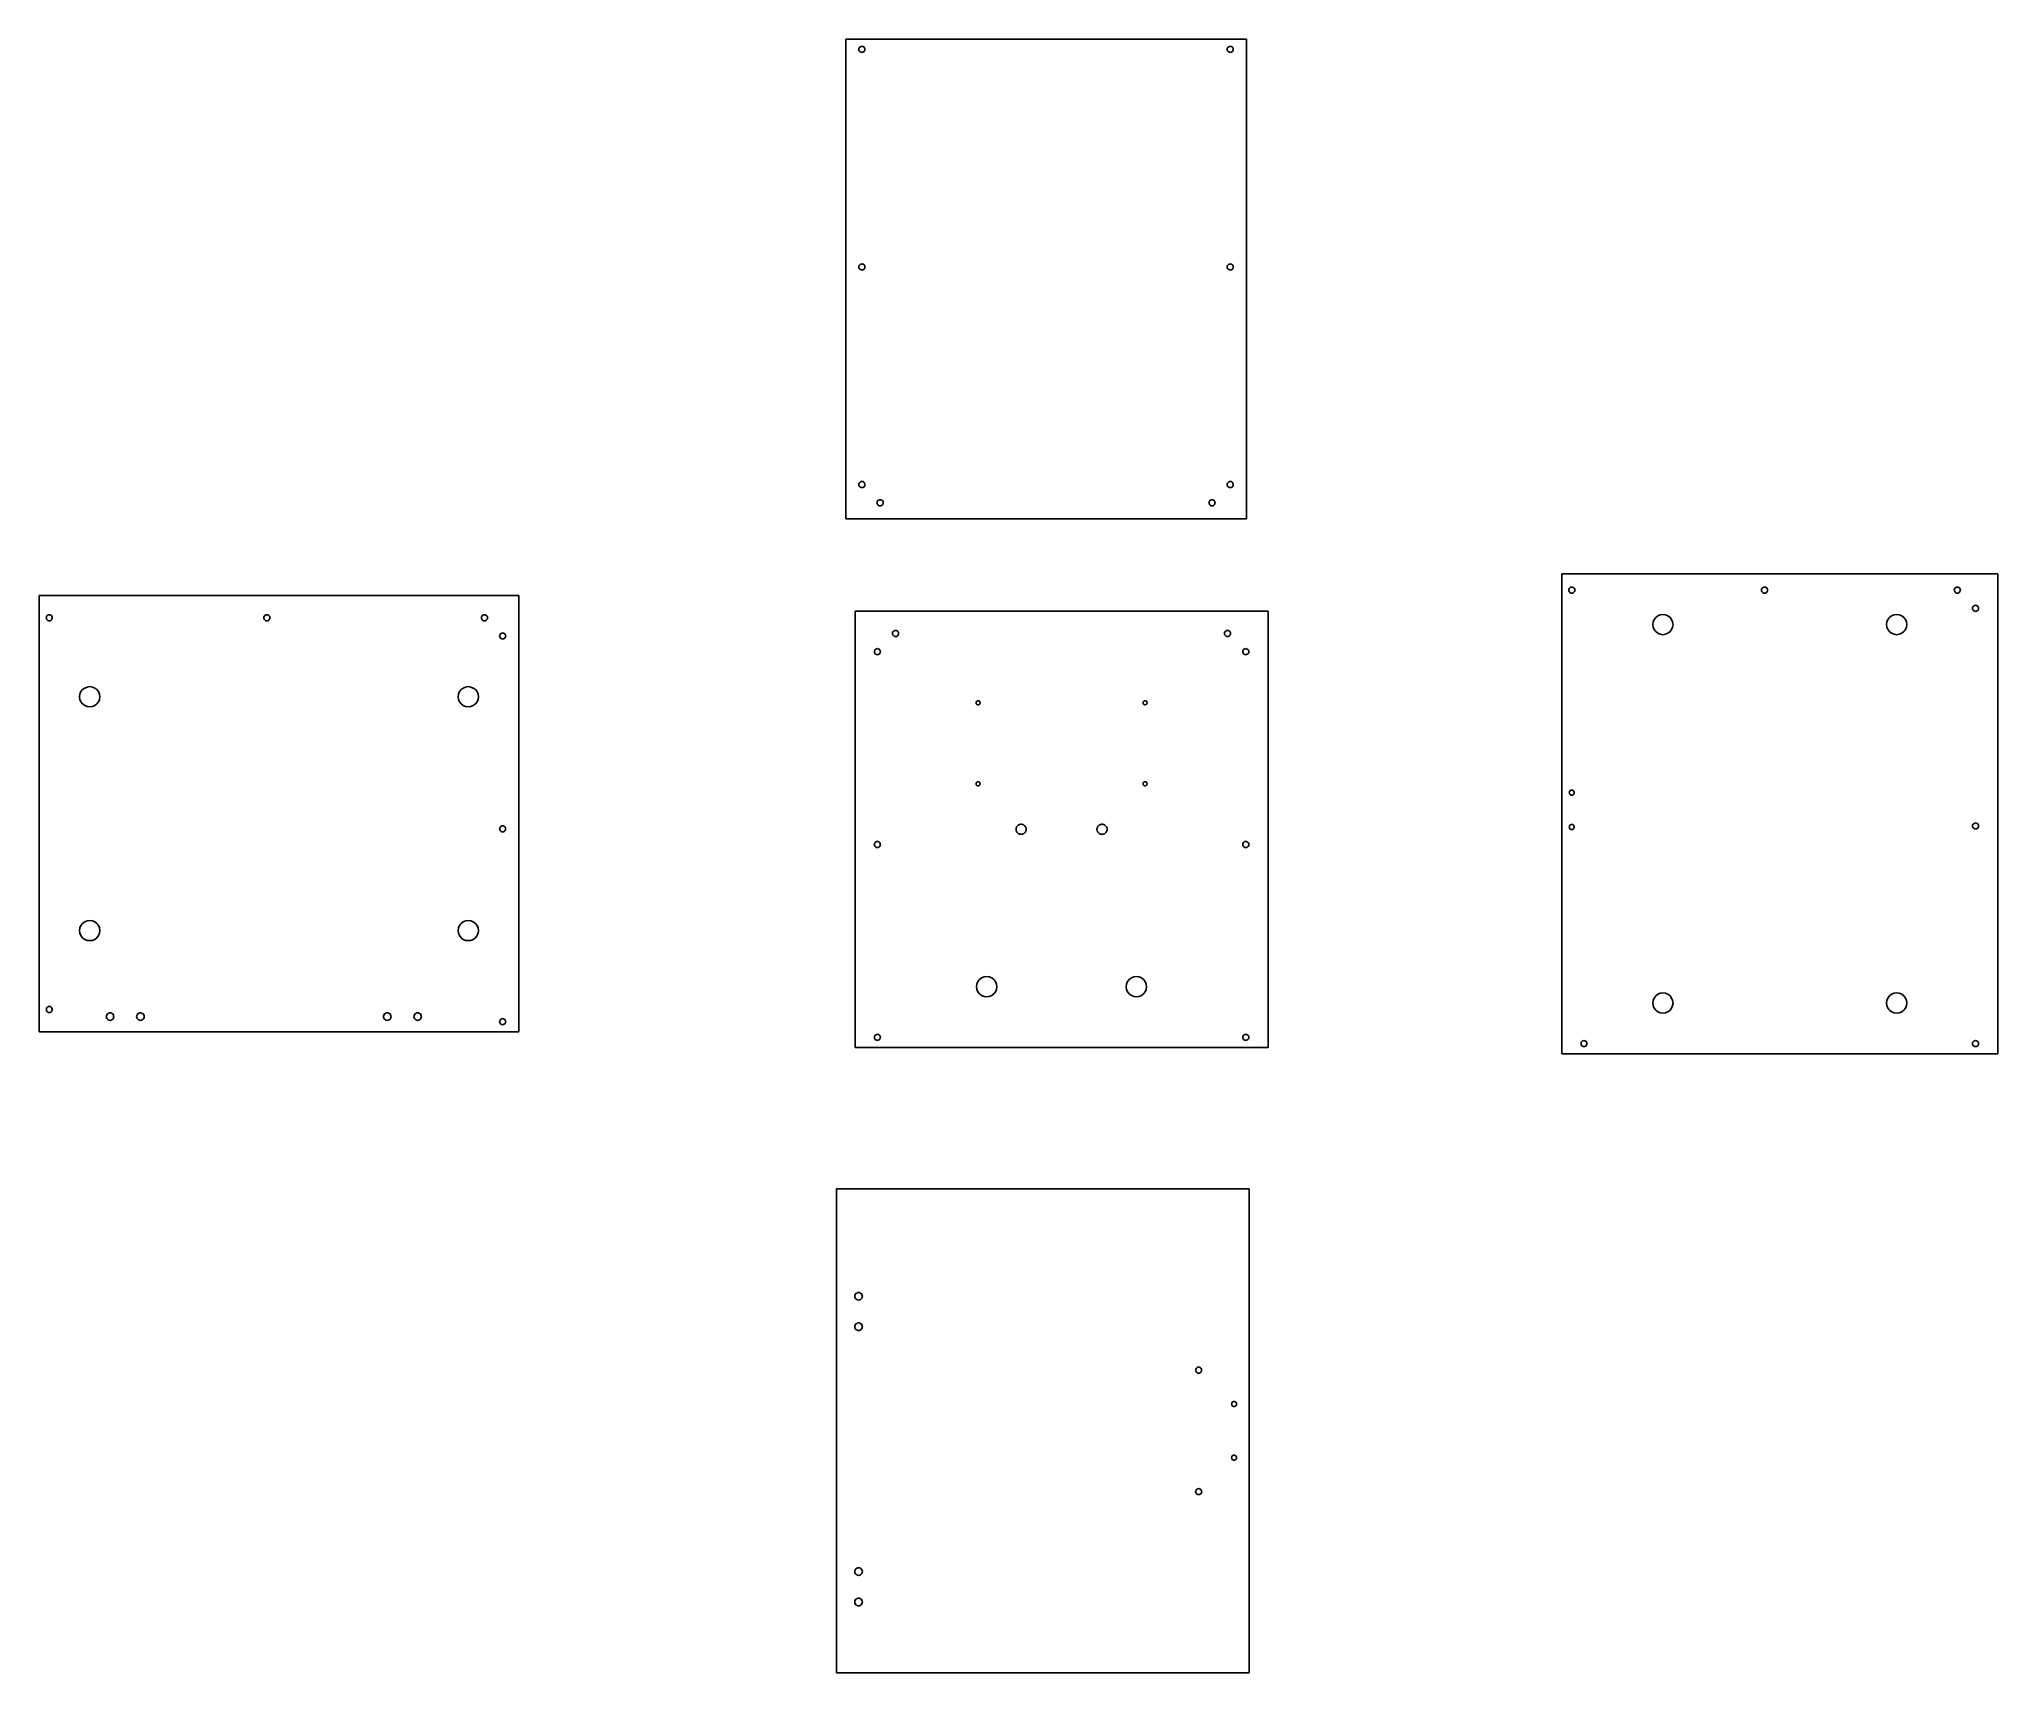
# Model space of a CAD drawing. Header units: millimetres. Extents: x -1077 to 859, y -677 to 937.
import ezdxf

# ---------------------------------------------------------------- set-up
doc = ezdxf.new("R2010")
doc.units = ezdxf.units.MM

msp = doc.modelspace()

# ---------------------------------------------------------------- linework, layer by layer
for p, q in [((-279.6, 937.2), (-279.6, 463.2)), ((-279.6, 937.2), (116.4, 937.2)), ((-266.2, 928.7), (-265.7, 929.3)), ((-265.7, 929.3), (-265.1, 929.8)), ((-265.1, 929.8), (-264.3, 930.1)), ((-264.3, 930.1), (-263.6, 930.2)), ((-263.6, 930.2), (-262.8, 930.1)), ((-262.8, 930.1), (-262.1, 929.8)), ((-262.1, 929.8), (-261.4, 929.3)), ((-261.4, 929.3), (-261, 928.7)), ((97.8, 928.7), (98.3, 929.3)), ((98.3, 929.3), (98.9, 929.8)), ((98.9, 929.8), (99.7, 930.1)), ((99.7, 930.1), (100.4, 930.2)), ((100.4, 930.2), (101.2, 930.1)), ((101.2, 930.1), (101.9, 929.8)), ((101.9, 929.8), (102.6, 929.3)), ((102.6, 929.3), (103, 928.7)), ((116.4, 937.2), (116.4, 463.2)), ((-266.6, 927.2), (-266.5, 928)), ((-266.5, 926.4), (-266.6, 927.2)), ((-266.5, 928), (-266.2, 928.7)), ((-266.2, 925.7), (-266.5, 926.4)), ((-265.7, 925.1), (-266.2, 925.7)), ((-265.1, 924.6), (-265.7, 925.1)), ((-264.3, 924.3), (-265.1, 924.6)), ((-263.6, 924.2), (-264.3, 924.3)), ((-262.8, 924.3), (-263.6, 924.2)), ((-262.1, 924.6), (-262.8, 924.3)), ((-261.4, 925.1), (-262.1, 924.6)), ((-261, 925.7), (-261.4, 925.1)), ((-261, 928.7), (-260.7, 928)), ((-260.7, 926.4), (-261, 925.7)), ((-260.7, 928), (-260.6, 927.2)), ((-260.6, 927.2), (-260.7, 926.4)), ((97.4, 927.2), (97.5, 928)), ((97.5, 926.4), (97.4, 927.2)), ((97.5, 928), (97.8, 928.7)), ((97.8, 925.7), (97.5, 926.4)), ((98.3, 925.1), (97.8, 925.7)), ((98.9, 924.6), (98.3, 925.1)), ((99.7, 924.3), (98.9, 924.6)), ((100.4, 924.2), (99.7, 924.3)), ((101.2, 924.3), (100.4, 924.2)), ((101.9, 924.6), (101.2, 924.3)), ((102.6, 925.1), (101.9, 924.6)), ((103, 925.7), (102.6, 925.1)), ((103, 928.7), (103.3, 928)), ((103.3, 926.4), (103, 925.7)), ((103.3, 928), (103.4, 927.2)), ((103.4, 927.2), (103.3, 926.4)), ((-266.6, 712.2), (-266.5, 713)), ((-266.5, 711.4), (-266.6, 712.2)), ((-266.5, 713), (-266.2, 713.7)), ((-266.2, 710.7), (-266.5, 711.4)), ((-266.2, 713.7), (-265.7, 714.3)), ((-265.7, 710.1), (-266.2, 710.7)), ((-265.7, 714.3), (-265.1, 714.8)), ((-265.1, 709.6), (-265.7, 710.1)), ((-265.1, 714.8), (-264.3, 715.1)), ((-264.3, 709.3), (-265.1, 709.6)), ((-264.3, 715.1), (-263.6, 715.2)), ((-263.6, 709.2), (-264.3, 709.3)), ((-263.6, 715.2), (-262.8, 715.1)), ((-262.8, 709.3), (-263.6, 709.2)), ((-262.8, 715.1), (-262.1, 714.8)), ((-262.1, 709.6), (-262.8, 709.3)), ((-262.1, 714.8), (-261.4, 714.3)), ((-261.4, 710.1), (-262.1, 709.6)), ((-261.4, 714.3), (-261, 713.7)), ((-261, 710.7), (-261.4, 710.1)), ((-261, 713.7), (-260.7, 713)), ((-260.7, 711.4), (-261, 710.7)), ((-260.7, 713), (-260.6, 712.2)), ((-260.6, 712.2), (-260.7, 711.4)), ((97.4, 712.2), (97.5, 713)), ((97.5, 711.4), (97.4, 712.2)), ((97.5, 713), (97.8, 713.7)), ((97.8, 710.7), (97.5, 711.4)), ((97.8, 713.7), (98.3, 714.3)), ((98.3, 710.1), (97.8, 710.7)), ((98.3, 714.3), (98.9, 714.8)), ((98.9, 709.6), (98.3, 710.1)), ((98.9, 714.8), (99.7, 715.1)), ((99.7, 709.3), (98.9, 709.6)), ((99.7, 715.1), (100.4, 715.2)), ((100.4, 709.2), (99.7, 709.3)), ((100.4, 715.2), (101.2, 715.1)), ((101.2, 709.3), (100.4, 709.2)), ((101.2, 715.1), (101.9, 714.8)), ((101.9, 709.6), (101.2, 709.3)), ((101.9, 714.8), (102.6, 714.3)), ((102.6, 710.1), (101.9, 709.6)), ((102.6, 714.3), (103, 713.7)), ((103, 710.7), (102.6, 710.1)), ((103, 713.7), (103.3, 713)), ((103.3, 711.4), (103, 710.7)), ((103.3, 713), (103.4, 712.2)), ((103.4, 712.2), (103.3, 711.4)), ((-266.6, 497.2), (-266.5, 498)), ((-266.5, 496.4), (-266.6, 497.2)), ((-266.5, 498), (-266.2, 498.7)), ((-266.2, 495.7), (-266.5, 496.4)), ((-266.2, 498.7), (-265.7, 499.3)), ((-265.7, 495.1), (-266.2, 495.7)), ((-265.7, 499.3), (-265.1, 499.8)), ((-265.1, 494.6), (-265.7, 495.1)), ((-265.1, 499.8), (-264.3, 500.1)), ((-264.3, 494.3), (-265.1, 494.6)), ((-264.3, 500.1), (-263.6, 500.2)), ((-263.6, 494.2), (-264.3, 494.3)), ((-263.6, 500.2), (-262.8, 500.1)), ((-262.8, 494.3), (-263.6, 494.2)), ((-262.8, 500.1), (-262.1, 499.8)), ((-262.1, 494.6), (-262.8, 494.3)), ((-262.1, 499.8), (-261.4, 499.3)), ((-261.4, 495.1), (-262.1, 494.6)), ((-261.4, 499.3), (-261, 498.7)), ((-261, 495.7), (-261.4, 495.1)), ((-261, 498.7), (-260.7, 498)), ((-260.7, 496.4), (-261, 495.7)), ((-260.7, 498), (-260.6, 497.2)), ((-260.6, 497.2), (-260.7, 496.4)), ((97.4, 497.2), (97.5, 498)), ((97.5, 496.4), (97.4, 497.2)), ((97.5, 498), (97.8, 498.7)), ((97.8, 495.7), (97.5, 496.4)), ((97.8, 498.7), (98.3, 499.3)), ((98.3, 495.1), (97.8, 495.7)), ((98.3, 499.3), (98.9, 499.8)), ((98.9, 494.6), (98.3, 495.1)), ((98.9, 499.8), (99.7, 500.1)), ((99.7, 494.3), (98.9, 494.6)), ((99.7, 500.1), (100.4, 500.2)), ((100.4, 494.2), (99.7, 494.3)), ((100.4, 500.2), (101.2, 500.1)), ((101.2, 494.3), (100.4, 494.2)), ((101.2, 500.1), (101.9, 499.8)), ((101.9, 494.6), (101.2, 494.3)), ((101.9, 499.8), (102.6, 499.3)), ((102.6, 495.1), (101.9, 494.6)), ((102.6, 499.3), (103, 498.7)), ((103, 495.7), (102.6, 495.1)), ((103, 498.7), (103.3, 498)), ((103.3, 496.4), (103, 495.7)), ((103.3, 498), (103.4, 497.2)), ((103.4, 497.2), (103.3, 496.4)), ((-248.6, 479.2), (-248.5, 480)), ((-248.5, 478.4), (-248.6, 479.2)), ((-248.5, 480), (-248.2, 480.7)), ((-248.2, 477.7), (-248.5, 478.4)), ((-248.2, 480.7), (-247.7, 481.3)), ((-247.7, 477.1), (-248.2, 477.7)), ((-247.7, 481.3), (-247.1, 481.8)), ((-247.1, 476.6), (-247.7, 477.1)), ((-247.1, 481.8), (-246.3, 482.1)), ((-246.3, 476.3), (-247.1, 476.6)), ((-246.3, 482.1), (-245.6, 482.2)), ((-245.6, 476.2), (-246.3, 476.3)), ((-245.6, 482.2), (-244.8, 482.1)), ((-244.8, 476.3), (-245.6, 476.2)), ((-244.8, 482.1), (-244.1, 481.8)), ((-244.1, 476.6), (-244.8, 476.3)), ((-244.1, 481.8), (-243.4, 481.3)), ((-243.4, 477.1), (-244.1, 476.6)), ((-243.4, 481.3), (-243, 480.7)), ((-243, 477.7), (-243.4, 477.1)), ((-243, 480.7), (-242.7, 480)), ((-242.7, 478.4), (-243, 477.7)), ((-242.7, 480), (-242.6, 479.2)), ((-242.6, 479.2), (-242.7, 478.4)), ((79.4, 479.2), (79.5, 480)), ((79.5, 478.4), (79.4, 479.2)), ((79.5, 480), (79.8, 480.7)), ((79.8, 477.7), (79.5, 478.4)), ((79.8, 480.7), (80.3, 481.3)), ((80.3, 477.1), (79.8, 477.7)), ((80.3, 481.3), (80.9, 481.8)), ((80.9, 476.6), (80.3, 477.1)), ((80.9, 481.8), (81.7, 482.1)), ((81.7, 476.3), (80.9, 476.6)), ((81.7, 482.1), (82.4, 482.2)), ((82.4, 476.2), (81.7, 476.3)), ((82.4, 482.2), (83.2, 482.1)), ((83.2, 476.3), (82.4, 476.2)), ((83.2, 482.1), (83.9, 481.8)), ((83.9, 476.6), (83.2, 476.3)), ((83.9, 481.8), (84.6, 481.3)), ((84.6, 477.1), (83.9, 476.6)), ((84.6, 481.3), (85, 480.7)), ((85, 477.7), (84.6, 477.1)), ((85, 480.7), (85.3, 480)), ((85.3, 478.4), (85, 477.7)), ((85.3, 480), (85.4, 479.2)), ((85.4, 479.2), (85.3, 478.4)), ((-279.6, 463.2), (116.4, 463.2)), ((427.9, -65.1), (427.9, 408.9)), ((858.9, 408.9), (427.9, 408.9)), ((858.9, -65.1), (858.9, 408.9)), ((-1076.6, 387.6), (-1076.6, -43.4)), ((-1076.6, 387.6), (-602.6, 387.6)), ((-602.6, -43.4), (-602.6, 387.6)), ((435, 393.7), (434.9, 392.9)), ((434.9, 392.9), (435, 392.2)), ((435.3, 394.4), (435, 393.7)), ((435, 392.2), (435.3, 391.4)), ((435.8, 395.1), (435.3, 394.4)), ((435.3, 391.4), (435.8, 390.8)), ((436.4, 395.5), (435.8, 395.1)), ((435.8, 390.8), (436.4, 390.3)), ((437.1, 395.8), (436.4, 395.5)), ((436.4, 390.3), (437.1, 390)), ((437.9, 395.9), (437.1, 395.8)), ((437.1, 390), (437.9, 389.9)), ((438.7, 395.8), (437.9, 395.9)), ((437.9, 389.9), (438.7, 390)), ((439.4, 395.5), (438.7, 395.8)), ((438.7, 390), (439.4, 390.3)), ((440, 395.1), (439.4, 395.5)), ((439.4, 390.3), (440, 390.8)), ((440.5, 394.4), (440, 395.1)), ((440, 390.8), (440.5, 391.4)), ((440.8, 393.7), (440.5, 394.4)), ((440.5, 391.4), (440.8, 392.2)), ((440.9, 392.9), (440.8, 393.7)), ((440.8, 392.2), (440.9, 392.9)), ((625.5, 393.7), (625.4, 392.9)), ((625.4, 392.9), (625.5, 392.2)), ((625.8, 394.4), (625.5, 393.7)), ((625.5, 392.2), (625.8, 391.4)), ((626.3, 395.1), (625.8, 394.4)), ((625.8, 391.4), (626.3, 390.8)), ((626.9, 395.5), (626.3, 395.1)), ((626.3, 390.8), (626.9, 390.3)), ((627.6, 395.8), (626.9, 395.5)), ((626.9, 390.3), (627.6, 390)), ((628.4, 395.9), (627.6, 395.8)), ((627.6, 390), (628.4, 389.9)), ((629.2, 395.8), (628.4, 395.9)), ((628.4, 389.9), (629.2, 390)), ((629.9, 395.5), (629.2, 395.8)), ((629.2, 390), (629.9, 390.3)), ((630.5, 395.1), (629.9, 395.5)), ((629.9, 390.3), (630.5, 390.8)), ((631, 394.4), (630.5, 395.1)), ((630.5, 390.8), (631, 391.4)), ((631.3, 393.7), (631, 394.4)), ((631, 391.4), (631.3, 392.2)), ((631.4, 392.9), (631.3, 393.7)), ((631.3, 392.2), (631.4, 392.9)), ((816, 393.7), (815.9, 392.9)), ((815.9, 392.9), (816, 392.2)), ((816.3, 394.4), (816, 393.7)), ((816, 392.2), (816.3, 391.4)), ((816.8, 395.1), (816.3, 394.4)), ((816.3, 391.4), (816.8, 390.8)), ((817.4, 395.5), (816.8, 395.1)), ((816.8, 390.8), (817.4, 390.3)), ((818.1, 395.8), (817.4, 395.5)), ((817.4, 390.3), (818.1, 390)), ((818.9, 395.9), (818.1, 395.8)), ((818.1, 390), (818.9, 389.9)), ((819.7, 395.8), (818.9, 395.9)), ((818.9, 389.9), (819.7, 390)), ((820.4, 395.5), (819.7, 395.8)), ((819.7, 390), (820.4, 390.3)), ((821, 395.1), (820.4, 395.5)), ((820.4, 390.3), (821, 390.8)), ((821.5, 394.4), (821, 395.1)), ((821, 390.8), (821.5, 391.4)), ((821.8, 393.7), (821.5, 394.4)), ((821.5, 391.4), (821.8, 392.2)), ((821.9, 392.9), (821.8, 393.7)), ((821.8, 392.2), (821.9, 392.9)), ((-1068.7, 367.7), (-1068.1, 368.2)), ((-1068.1, 368.2), (-1067.4, 368.5)), ((-1067.4, 368.5), (-1066.6, 368.6)), ((-1066.6, 368.6), (-1065.8, 368.5)), ((-1065.8, 368.5), (-1065.1, 368.2)), ((-1065.1, 368.2), (-1064.5, 367.7)), ((-853.7, 367.7), (-853.1, 368.2)), ((-853.1, 368.2), (-852.4, 368.5)), ((-852.4, 368.5), (-851.6, 368.6)), ((-851.6, 368.6), (-850.8, 368.5)), ((-850.8, 368.5), (-850.1, 368.2)), ((-850.1, 368.2), (-849.5, 367.7)), ((-638.7, 367.7), (-638.1, 368.2)), ((-638.1, 368.2), (-637.4, 368.5)), ((-637.4, 368.5), (-636.6, 368.6)), ((-636.6, 368.6), (-635.8, 368.5)), ((-635.8, 368.5), (-635.1, 368.2)), ((-635.1, 368.2), (-634.5, 367.7)), ((-270.3, -58.9), (-270.3, 372.1)), ((-270.3, 372.1), (137.7, 372.1)), ((137.7, 372.1), (137.7, -58.9)), ((525.3, 368.6), (522.9, 367.6)), ((527.9, 368.9), (525.3, 368.6)), ((530.5, 368.6), (527.9, 368.9)), ((532.9, 367.6), (530.5, 368.6)), ((756.3, 368.6), (753.9, 367.6)), ((758.9, 368.9), (756.3, 368.6)), ((761.5, 368.6), (758.9, 368.9)), ((763.9, 367.6), (761.5, 368.6)), ((834, 375.7), (833.9, 374.9)), ((833.9, 374.9), (834, 374.2)), ((834.3, 376.4), (834, 375.7)), ((834, 374.2), (834.3, 373.4)), ((834.8, 377.1), (834.3, 376.4)), ((834.3, 373.4), (834.8, 372.8)), ((835.4, 377.5), (834.8, 377.1)), ((834.8, 372.8), (835.4, 372.3)), ((836.1, 377.8), (835.4, 377.5)), ((835.4, 372.3), (836.1, 372)), ((836.9, 377.9), (836.1, 377.8)), ((836.1, 372), (836.9, 371.9)), ((837.7, 377.8), (836.9, 377.9)), ((836.9, 371.9), (837.7, 372)), ((838.4, 377.5), (837.7, 377.8)), ((837.7, 372), (838.4, 372.3)), ((839, 377.1), (838.4, 377.5)), ((838.4, 372.3), (839, 372.8)), ((839.5, 376.4), (839, 377.1)), ((839, 372.8), (839.5, 373.4)), ((839.8, 375.7), (839.5, 376.4)), ((839.5, 373.4), (839.8, 374.2)), ((839.9, 374.9), (839.8, 375.7)), ((839.8, 374.2), (839.9, 374.9)), ((-1069.6, 365.6), (-1069.5, 366.3)), ((-1069.5, 364.8), (-1069.6, 365.6)), ((-1069.5, 366.3), (-1069.2, 367.1)), ((-1069.2, 364.1), (-1069.5, 364.8)), ((-1069.2, 367.1), (-1068.7, 367.7)), ((-1068.7, 363.5), (-1069.2, 364.1)), ((-1068.1, 363), (-1068.7, 363.5)), ((-1067.4, 362.7), (-1068.1, 363)), ((-1066.6, 362.6), (-1067.4, 362.7)), ((-1065.8, 362.7), (-1066.6, 362.6)), ((-1065.1, 363), (-1065.8, 362.7)), ((-1064.5, 363.5), (-1065.1, 363)), ((-1064.5, 367.7), (-1064, 367.1)), ((-1064, 364.1), (-1064.5, 363.5)), ((-1064, 367.1), (-1063.7, 366.3)), ((-1063.7, 364.8), (-1064, 364.1)), ((-1063.7, 366.3), (-1063.6, 365.6)), ((-1063.6, 365.6), (-1063.7, 364.8)), ((-854.6, 365.6), (-854.5, 366.3)), ((-854.5, 364.8), (-854.6, 365.6)), ((-854.5, 366.3), (-854.2, 367.1)), ((-854.2, 364.1), (-854.5, 364.8)), ((-854.2, 367.1), (-853.7, 367.7)), ((-853.7, 363.5), (-854.2, 364.1)), ((-853.1, 363), (-853.7, 363.5)), ((-852.4, 362.7), (-853.1, 363)), ((-851.6, 362.6), (-852.4, 362.7)), ((-850.8, 362.7), (-851.6, 362.6)), ((-850.1, 363), (-850.8, 362.7)), ((-849.5, 363.5), (-850.1, 363)), ((-849.5, 367.7), (-849, 367.1)), ((-849, 364.1), (-849.5, 363.5)), ((-849, 367.1), (-848.7, 366.3)), ((-848.7, 364.8), (-849, 364.1)), ((-848.7, 366.3), (-848.6, 365.6)), ((-848.6, 365.6), (-848.7, 364.8)), ((-639.6, 365.6), (-639.5, 366.3)), ((-639.5, 364.8), (-639.6, 365.6)), ((-639.5, 366.3), (-639.2, 367.1)), ((-639.2, 364.1), (-639.5, 364.8)), ((-639.2, 367.1), (-638.7, 367.7)), ((-638.7, 363.5), (-639.2, 364.1)), ((-638.1, 363), (-638.7, 363.5)), ((-637.4, 362.7), (-638.1, 363)), ((-636.6, 362.6), (-637.4, 362.7)), ((-635.8, 362.7), (-636.6, 362.6)), ((-635.1, 363), (-635.8, 362.7)), ((-634.5, 363.5), (-635.1, 363)), ((-634.5, 367.7), (-634, 367.1)), ((-634, 364.1), (-634.5, 363.5)), ((-634, 367.1), (-633.7, 366.3)), ((-633.7, 364.8), (-634, 364.1)), ((-633.7, 366.3), (-633.6, 365.6)), ((-633.6, 365.6), (-633.7, 364.8)), ((-621.5, 348.3), (-621.2, 349.1)), ((-621.2, 349.1), (-620.7, 349.7)), ((-620.7, 349.7), (-620.1, 350.2)), ((-620.1, 350.2), (-619.4, 350.5)), ((-619.4, 350.5), (-618.6, 350.6)), ((-618.6, 350.6), (-617.8, 350.5)), ((-617.8, 350.5), (-617.1, 350.2)), ((-617.1, 350.2), (-616.5, 349.7)), ((-616.5, 349.7), (-616, 349.1)), ((-616, 349.1), (-615.7, 348.3)), ((-233.3, 350.1), (-233.2, 350.9)), ((-233.2, 349.3), (-233.3, 350.1)), ((-233.2, 350.9), (-232.9, 351.6)), ((-232.9, 348.6), (-233.2, 349.3)), ((-232.9, 351.6), (-232.4, 352.2)), ((-232.4, 348), (-232.9, 348.6)), ((-232.4, 352.2), (-231.8, 352.7)), ((-231.8, 352.7), (-231.1, 353)), ((-231.1, 353), (-230.3, 353.1)), ((-230.3, 353.1), (-229.5, 353)), ((-229.5, 353), (-228.8, 352.7)), ((-228.8, 352.7), (-228.2, 352.2)), ((-228.2, 352.2), (-227.7, 351.6)), ((-227.7, 348.6), (-228.2, 348)), ((-227.7, 351.6), (-227.4, 350.9)), ((-227.4, 349.3), (-227.7, 348.6)), ((-227.4, 350.9), (-227.3, 350.1)), ((-227.3, 350.1), (-227.4, 349.3)), ((94.7, 350.1), (94.8, 350.9)), ((94.8, 349.3), (94.7, 350.1)), ((94.8, 350.9), (95.1, 351.6)), ((95.1, 348.6), (94.8, 349.3)), ((95.1, 351.6), (95.6, 352.2)), ((95.6, 348), (95.1, 348.6)), ((95.6, 352.2), (96.2, 352.7)), ((96.2, 352.7), (96.9, 353)), ((96.9, 353), (97.7, 353.1)), ((97.7, 353.1), (98.5, 353)), ((98.5, 353), (99.2, 352.7)), ((99.2, 352.7), (99.8, 352.2)), ((99.8, 352.2), (100.3, 351.6)), ((100.3, 348.6), (99.8, 348)), ((100.3, 351.6), (100.6, 350.9)), ((100.6, 349.3), (100.3, 348.6)), ((100.6, 350.9), (100.7, 350.1)), ((100.7, 350.1), (100.6, 349.3)), ((518.2, 361.5), (517.9, 358.9)), ((517.9, 358.9), (518.2, 356.4)), ((519.2, 363.9), (518.2, 361.5)), ((518.2, 356.4), (519.2, 353.9)), ((520.8, 366), (519.2, 363.9)), ((519.2, 353.9), (520.8, 351.9)), ((522.9, 367.6), (520.8, 366)), ((520.8, 351.9), (522.9, 350.3)), ((522.9, 350.3), (525.3, 349.3)), ((525.3, 349.3), (527.9, 348.9)), ((527.9, 348.9), (530.5, 349.3)), ((530.5, 349.3), (532.9, 350.3)), ((535, 366), (532.9, 367.6)), ((532.9, 350.3), (535, 351.9)), ((536.5, 363.9), (535, 366)), ((535, 351.9), (536.5, 353.9)), ((537.5, 361.5), (536.5, 363.9)), ((536.5, 353.9), (537.5, 356.4)), ((537.9, 358.9), (537.5, 361.5)), ((537.5, 356.4), (537.9, 358.9)), ((749.2, 361.5), (748.9, 358.9)), ((748.9, 358.9), (749.2, 356.4)), ((750.2, 363.9), (749.2, 361.5)), ((749.2, 356.4), (750.2, 353.9)), ((751.8, 366), (750.2, 363.9)), ((750.2, 353.9), (751.8, 351.9)), ((753.9, 367.6), (751.8, 366)), ((751.8, 351.9), (753.9, 350.3)), ((753.9, 350.3), (756.3, 349.3)), ((756.3, 349.3), (758.9, 348.9)), ((758.9, 348.9), (761.5, 349.3)), ((761.5, 349.3), (763.9, 350.3)), ((766, 366), (763.9, 367.6)), ((763.9, 350.3), (766, 351.9)), ((767.5, 363.9), (766, 366)), ((766, 351.9), (767.5, 353.9)), ((768.5, 361.5), (767.5, 363.9)), ((767.5, 353.9), (768.5, 356.4)), ((768.9, 358.9), (768.5, 361.5)), ((768.5, 356.4), (768.9, 358.9)), ((-621.6, 347.6), (-621.5, 348.3)), ((-621.5, 346.8), (-621.6, 347.6)), ((-621.2, 346.1), (-621.5, 346.8)), ((-620.7, 345.5), (-621.2, 346.1)), ((-620.1, 345), (-620.7, 345.5)), ((-619.4, 344.7), (-620.1, 345)), ((-618.6, 344.6), (-619.4, 344.7)), ((-617.8, 344.7), (-618.6, 344.6)), ((-617.1, 345), (-617.8, 344.7)), ((-616.5, 345.5), (-617.1, 345)), ((-616, 346.1), (-616.5, 345.5)), ((-615.7, 346.8), (-616, 346.1)), ((-615.7, 348.3), (-615.6, 347.6)), ((-615.6, 347.6), (-615.7, 346.8)), ((-251.3, 332.1), (-251.2, 332.9)), ((-251.2, 331.3), (-251.3, 332.1)), ((-251.2, 332.9), (-250.9, 333.6)), ((-250.9, 330.6), (-251.2, 331.3)), ((-250.9, 333.6), (-250.4, 334.2)), ((-250.4, 330), (-250.9, 330.6)), ((-250.4, 334.2), (-249.8, 334.7)), ((-249.8, 329.5), (-250.4, 330)), ((-249.8, 334.7), (-249.1, 335)), ((-249.1, 329.2), (-249.8, 329.5)), ((-249.1, 335), (-248.3, 335.1)), ((-248.3, 329.1), (-249.1, 329.2)), ((-248.3, 335.1), (-247.5, 335)), ((-247.5, 329.2), (-248.3, 329.1)), ((-247.5, 335), (-246.8, 334.7)), ((-246.8, 329.5), (-247.5, 329.2)), ((-246.8, 334.7), (-246.2, 334.2)), ((-246.2, 330), (-246.8, 329.5)), ((-246.2, 334.2), (-245.7, 333.6)), ((-245.7, 330.6), (-246.2, 330)), ((-245.7, 333.6), (-245.4, 332.9)), ((-245.4, 331.3), (-245.7, 330.6)), ((-245.4, 332.9), (-245.3, 332.1)), ((-245.3, 332.1), (-245.4, 331.3)), ((-231.8, 347.5), (-232.4, 348)), ((-231.1, 347.2), (-231.8, 347.5)), ((-230.3, 347.1), (-231.1, 347.2)), ((-229.5, 347.2), (-230.3, 347.1)), ((-228.8, 347.5), (-229.5, 347.2)), ((-228.2, 348), (-228.8, 347.5)), ((96.2, 347.5), (95.6, 348)), ((96.9, 347.2), (96.2, 347.5)), ((97.7, 347.1), (96.9, 347.2)), ((98.5, 347.2), (97.7, 347.1)), ((99.2, 347.5), (98.5, 347.2)), ((99.8, 348), (99.2, 347.5)), ((112.7, 332.1), (112.8, 332.9)), ((112.8, 331.3), (112.7, 332.1)), ((112.8, 332.9), (113.1, 333.6)), ((113.1, 330.6), (112.8, 331.3)), ((113.1, 333.6), (113.6, 334.2)), ((113.6, 330), (113.1, 330.6)), ((113.6, 334.2), (114.2, 334.7)), ((114.2, 329.5), (113.6, 330)), ((114.2, 334.7), (114.9, 335)), ((114.9, 329.2), (114.2, 329.5)), ((114.9, 335), (115.7, 335.1)), ((115.7, 329.1), (114.9, 329.2)), ((115.7, 335.1), (116.5, 335)), ((116.5, 329.2), (115.7, 329.1)), ((116.5, 335), (117.2, 334.7)), ((117.2, 329.5), (116.5, 329.2)), ((117.2, 334.7), (117.8, 334.2)), ((117.8, 330), (117.2, 329.5)), ((117.8, 334.2), (118.3, 333.6)), ((118.3, 330.6), (117.8, 330)), ((118.3, 333.6), (118.6, 332.9)), ((118.6, 331.3), (118.3, 330.6)), ((118.6, 332.9), (118.7, 332.1)), ((118.7, 332.1), (118.6, 331.3)), ((-1036.3, 290.2), (-1035.3, 292.6)), ((-1035.3, 292.6), (-1033.7, 294.6)), ((-1033.7, 294.6), (-1031.6, 296.2)), ((-1031.6, 296.2), (-1029.2, 297.2)), ((-1029.2, 297.2), (-1026.6, 297.6)), ((-1026.6, 297.6), (-1024, 297.2)), ((-1024, 297.2), (-1021.6, 296.2)), ((-1021.6, 296.2), (-1019.5, 294.6)), ((-1019.5, 294.6), (-1017.9, 292.6)), ((-1017.9, 292.6), (-1016.9, 290.2)), ((-662.3, 290.2), (-661.3, 292.6)), ((-661.3, 292.6), (-659.7, 294.6)), ((-659.7, 294.6), (-657.6, 296.2)), ((-657.6, 296.2), (-655.2, 297.2)), ((-655.2, 297.2), (-652.6, 297.6)), ((-652.6, 297.6), (-650, 297.2)), ((-650, 297.2), (-647.6, 296.2)), ((-647.6, 296.2), (-645.5, 294.6)), ((-645.5, 294.6), (-643.9, 292.6)), ((-643.9, 292.6), (-642.9, 290.2)), ((-1036.6, 287.6), (-1036.3, 290.2)), ((-1036.3, 285), (-1036.6, 287.6)), ((-1035.3, 282.6), (-1036.3, 285)), ((-1033.7, 280.5), (-1035.3, 282.6)), ((-1031.6, 278.9), (-1033.7, 280.5)), ((-1029.2, 277.9), (-1031.6, 278.9)), ((-1026.6, 277.6), (-1029.2, 277.9)), ((-1024, 277.9), (-1026.6, 277.6)), ((-1021.6, 278.9), (-1024, 277.9)), ((-1019.5, 280.5), (-1021.6, 278.9)), ((-1017.9, 282.6), (-1019.5, 280.5)), ((-1016.9, 285), (-1017.9, 282.6)), ((-1016.9, 290.2), (-1016.6, 287.6)), ((-1016.6, 287.6), (-1016.9, 285)), ((-662.6, 287.6), (-662.3, 290.2)), ((-662.3, 285), (-662.6, 287.6)), ((-661.3, 282.6), (-662.3, 285)), ((-659.7, 280.5), (-661.3, 282.6)), ((-657.6, 278.9), (-659.7, 280.5)), ((-655.2, 277.9), (-657.6, 278.9)), ((-652.6, 277.6), (-655.2, 277.9)), ((-650, 277.9), (-652.6, 277.6)), ((-647.6, 278.9), (-650, 277.9)), ((-645.5, 280.5), (-647.6, 278.9)), ((-643.9, 282.6), (-645.5, 280.5)), ((-642.9, 285), (-643.9, 282.6)), ((-642.9, 290.2), (-642.6, 287.6)), ((-642.6, 287.6), (-642.9, 285)), ((-150.8, 282), (-150.7, 282.2)), ((-150.8, 281.8), (-150.8, 282)), ((-150.8, 281.6), (-150.8, 281.8)), ((-150.8, 281.4), (-150.8, 281.6)), ((-150.8, 281.2), (-150.8, 281.4)), ((-150.7, 281), (-150.8, 281.2)), ((-150.7, 282.2), (-150.6, 282.4)), ((-150.6, 280.9), (-150.7, 281)), ((-150.6, 282.6), (-150.5, 282.7)), ((-150.6, 282.4), (-150.6, 282.6)), ((-150.6, 280.7), (-150.6, 280.9)), ((-150.5, 280.5), (-150.6, 280.7)), ((-150.5, 282.7), (-150.3, 282.9)), ((-150.3, 280.4), (-150.5, 280.5)), ((-150.3, 282.9), (-150.2, 283)), ((-150.2, 280.2), (-150.3, 280.4)), ((-150.2, 283), (-150.1, 283.2)), ((-150.1, 280.1), (-150.2, 280.2)), ((-150.1, 283.2), (-149.9, 283.3)), ((-149.9, 280), (-150.1, 280.1)), ((-149.9, 283.3), (-149.7, 283.4)), ((-149.7, 279.9), (-149.9, 280)), ((-149.7, 283.4), (-149.6, 283.5)), ((-149.6, 279.8), (-149.7, 279.9)), ((-149.6, 283.5), (-149.4, 283.5)), ((-149.4, 279.7), (-149.6, 279.8)), ((-149.4, 283.5), (-149.2, 283.6)), ((-149.2, 279.7), (-149.4, 279.7)), ((-149.2, 283.6), (-149, 283.6)), ((-149, 279.6), (-149.2, 279.7)), ((-149, 283.6), (-148.8, 283.6)), ((-148.8, 279.6), (-149, 279.6)), ((-148.8, 283.6), (-148.6, 283.6)), ((-148.6, 279.6), (-148.8, 279.6)), ((-148.6, 283.6), (-148.4, 283.6)), ((-148.4, 279.7), (-148.6, 279.6)), ((-148.4, 283.6), (-148.2, 283.5)), ((-148.2, 279.7), (-148.4, 279.7)), ((-148.2, 283.5), (-148, 283.5)), ((-148, 279.8), (-148.2, 279.7)), ((-148, 283.5), (-147.8, 283.4)), ((-147.8, 279.9), (-148, 279.8)), ((-147.8, 283.4), (-147.7, 283.3)), ((-147.7, 280), (-147.8, 279.9)), ((-147.7, 283.3), (-147.5, 283.2)), ((-147.5, 280.1), (-147.7, 280)), ((-147.5, 283.2), (-147.4, 283)), ((-147.4, 280.2), (-147.5, 280.1)), ((-147.4, 283), (-147.2, 282.9)), ((-147.2, 280.4), (-147.4, 280.2)), ((-147.2, 282.9), (-147.1, 282.7)), ((-147.1, 280.5), (-147.2, 280.4)), ((-147.1, 282.7), (-147, 282.6)), ((-147, 280.7), (-147.1, 280.5)), ((-147, 282.6), (-146.9, 282.4)), ((-146.9, 280.9), (-147, 280.7)), ((-146.9, 282.4), (-146.9, 282.2)), ((-146.9, 282.2), (-146.8, 282)), ((-146.8, 281.2), (-146.9, 281)), ((-146.9, 281), (-146.9, 280.9)), ((-146.8, 282), (-146.8, 281.8)), ((-146.8, 281.8), (-146.8, 281.6)), ((-146.8, 281.6), (-146.8, 281.4)), ((-146.8, 281.4), (-146.8, 281.2)), ((14.2, 282), (14.3, 282.2)), ((14.2, 281.8), (14.2, 282)), ((14.2, 281.6), (14.2, 281.8)), ((14.2, 281.4), (14.2, 281.6)), ((14.2, 281.2), (14.2, 281.4)), ((14.3, 281), (14.2, 281.2)), ((14.3, 282.2), (14.4, 282.4)), ((14.4, 280.9), (14.3, 281)), ((14.4, 282.6), (14.5, 282.7)), ((14.4, 282.4), (14.4, 282.6)), ((14.4, 280.7), (14.4, 280.9)), ((14.5, 280.5), (14.4, 280.7)), ((14.5, 282.7), (14.7, 282.9)), ((14.7, 280.4), (14.5, 280.5)), ((14.7, 282.9), (14.8, 283)), ((14.8, 280.2), (14.7, 280.4)), ((14.8, 283), (14.9, 283.2)), ((14.9, 280.1), (14.8, 280.2)), ((14.9, 283.2), (15.1, 283.3)), ((15.1, 280), (14.9, 280.1)), ((15.1, 283.3), (15.3, 283.4)), ((15.3, 279.9), (15.1, 280)), ((15.3, 283.4), (15.4, 283.5)), ((15.4, 279.8), (15.3, 279.9)), ((15.4, 283.5), (15.6, 283.5)), ((15.6, 279.7), (15.4, 279.8)), ((15.6, 283.5), (15.8, 283.6)), ((15.8, 279.7), (15.6, 279.7)), ((15.8, 283.6), (16, 283.6)), ((16, 279.6), (15.8, 279.7)), ((16, 283.6), (16.2, 283.6)), ((16.2, 279.6), (16, 279.6)), ((16.2, 283.6), (16.4, 283.6)), ((16.4, 279.6), (16.2, 279.6)), ((16.4, 283.6), (16.6, 283.6)), ((16.6, 279.7), (16.4, 279.6)), ((16.6, 283.6), (16.8, 283.5)), ((16.8, 279.7), (16.6, 279.7)), ((16.8, 283.5), (17, 283.5)), ((17, 279.8), (16.8, 279.7)), ((17, 283.5), (17.2, 283.4)), ((17.2, 279.9), (17, 279.8)), ((17.2, 283.4), (17.3, 283.3)), ((17.3, 280), (17.2, 279.9)), ((17.3, 283.3), (17.5, 283.2)), ((17.5, 280.1), (17.3, 280)), ((17.5, 283.2), (17.6, 283)), ((17.6, 280.2), (17.5, 280.1)), ((17.6, 283), (17.8, 282.9)), ((17.8, 280.4), (17.6, 280.2)), ((17.8, 282.9), (17.9, 282.7)), ((17.9, 280.5), (17.8, 280.4)), ((17.9, 282.7), (18, 282.6)), ((18, 280.7), (17.9, 280.5)), ((18, 282.6), (18.1, 282.4)), ((18.1, 280.9), (18, 280.7)), ((18.1, 282.4), (18.1, 282.2)), ((18.1, 282.2), (18.2, 282)), ((18.2, 281.2), (18.1, 281)), ((18.1, 281), (18.1, 280.9)), ((18.2, 282), (18.2, 281.8)), ((18.2, 281.8), (18.2, 281.6)), ((18.2, 281.6), (18.2, 281.4)), ((18.2, 281.4), (18.2, 281.2)), ((-150.8, 202), (-150.7, 202.2)), ((-150.8, 201.8), (-150.8, 202)), ((-150.8, 201.6), (-150.8, 201.8)), ((-150.8, 201.4), (-150.8, 201.6)), ((-150.8, 201.2), (-150.8, 201.4)), ((-150.7, 201), (-150.8, 201.2)), ((-150.7, 202.2), (-150.6, 202.4)), ((-150.6, 200.9), (-150.7, 201)), ((-150.6, 202.6), (-150.5, 202.7)), ((-150.6, 202.4), (-150.6, 202.6)), ((-150.6, 200.7), (-150.6, 200.9)), ((-150.5, 200.5), (-150.6, 200.7)), ((-150.5, 202.7), (-150.3, 202.9)), ((-150.3, 200.4), (-150.5, 200.5)), ((-150.3, 202.9), (-150.2, 203)), ((-150.2, 200.2), (-150.3, 200.4)), ((-150.2, 203), (-150.1, 203.2)), ((-150.1, 200.1), (-150.2, 200.2)), ((-150.1, 203.2), (-149.9, 203.3)), ((-149.9, 200), (-150.1, 200.1)), ((-149.9, 203.3), (-149.7, 203.4)), ((-149.7, 199.9), (-149.9, 200)), ((-149.7, 203.4), (-149.6, 203.5)), ((-149.6, 199.8), (-149.7, 199.9)), ((-149.6, 203.5), (-149.4, 203.5)), ((-149.4, 199.7), (-149.6, 199.8)), ((-149.4, 203.5), (-149.2, 203.6)), ((-149.2, 199.7), (-149.4, 199.7)), ((-149.2, 203.6), (-149, 203.6)), ((-149, 199.6), (-149.2, 199.7)), ((-149, 203.6), (-148.8, 203.6)), ((-148.8, 199.6), (-149, 199.6)), ((-148.8, 203.6), (-148.6, 203.6)), ((-148.6, 199.6), (-148.8, 199.6)), ((-148.6, 203.6), (-148.4, 203.6)), ((-148.4, 199.7), (-148.6, 199.6)), ((-148.4, 203.6), (-148.2, 203.5)), ((-148.2, 199.7), (-148.4, 199.7)), ((-148.2, 203.5), (-148, 203.5)), ((-148, 199.8), (-148.2, 199.7)), ((-148, 203.5), (-147.8, 203.4)), ((-147.8, 199.9), (-148, 199.8)), ((-147.8, 203.4), (-147.7, 203.3)), ((-147.7, 200), (-147.8, 199.9)), ((-147.7, 203.3), (-147.5, 203.2)), ((-147.5, 200.1), (-147.7, 200)), ((-147.5, 203.2), (-147.4, 203)), ((-147.4, 200.2), (-147.5, 200.1)), ((-147.4, 203), (-147.2, 202.9)), ((-147.2, 200.4), (-147.4, 200.2)), ((-147.2, 202.9), (-147.1, 202.7)), ((-147.1, 200.5), (-147.2, 200.4)), ((-147.1, 202.7), (-147, 202.6)), ((-147, 200.7), (-147.1, 200.5)), ((-147, 202.6), (-146.9, 202.4)), ((-146.9, 200.9), (-147, 200.7)), ((-146.9, 202.4), (-146.9, 202.2)), ((-146.9, 202.2), (-146.8, 202)), ((-146.8, 201.2), (-146.9, 201)), ((-146.9, 201), (-146.9, 200.9)), ((-146.8, 202), (-146.8, 201.8)), ((-146.8, 201.8), (-146.8, 201.6)), ((-146.8, 201.6), (-146.8, 201.4)), ((-146.8, 201.4), (-146.8, 201.2)), ((14.2, 202), (14.3, 202.2)), ((14.2, 201.8), (14.2, 202)), ((14.2, 201.6), (14.2, 201.8)), ((14.2, 201.4), (14.2, 201.6)), ((14.2, 201.2), (14.2, 201.4)), ((14.3, 201), (14.2, 201.2)), ((14.3, 202.2), (14.4, 202.4)), ((14.4, 200.9), (14.3, 201)), ((14.4, 202.6), (14.5, 202.7)), ((14.4, 202.4), (14.4, 202.6)), ((14.4, 200.7), (14.4, 200.9)), ((14.5, 200.5), (14.4, 200.7)), ((14.5, 202.7), (14.7, 202.9)), ((14.7, 200.4), (14.5, 200.5)), ((14.7, 202.9), (14.8, 203)), ((14.8, 200.2), (14.7, 200.4)), ((14.8, 203), (14.9, 203.2)), ((14.9, 200.1), (14.8, 200.2)), ((14.9, 203.2), (15.1, 203.3)), ((15.1, 200), (14.9, 200.1)), ((15.1, 203.3), (15.3, 203.4)), ((15.3, 199.9), (15.1, 200)), ((15.3, 203.4), (15.4, 203.5)), ((15.4, 199.8), (15.3, 199.9)), ((15.4, 203.5), (15.6, 203.5)), ((15.6, 199.7), (15.4, 199.8)), ((15.6, 203.5), (15.8, 203.6)), ((15.8, 199.7), (15.6, 199.7)), ((15.8, 203.6), (16, 203.6)), ((16, 199.6), (15.8, 199.7)), ((16, 203.6), (16.2, 203.6)), ((16.2, 199.6), (16, 199.6)), ((16.2, 203.6), (16.4, 203.6)), ((16.4, 199.6), (16.2, 199.6)), ((16.4, 203.6), (16.6, 203.6)), ((16.6, 199.7), (16.4, 199.6)), ((16.6, 203.6), (16.8, 203.5)), ((16.8, 199.7), (16.6, 199.7)), ((16.8, 203.5), (17, 203.5)), ((17, 199.8), (16.8, 199.7)), ((17, 203.5), (17.2, 203.4)), ((17.2, 199.9), (17, 199.8)), ((17.2, 203.4), (17.3, 203.3)), ((17.3, 200), (17.2, 199.9)), ((17.3, 203.3), (17.5, 203.2)), ((17.5, 200.1), (17.3, 200)), ((17.5, 203.2), (17.6, 203)), ((17.6, 200.2), (17.5, 200.1)), ((17.6, 203), (17.8, 202.9)), ((17.8, 200.4), (17.6, 200.2)), ((17.8, 202.9), (17.9, 202.7)), ((17.9, 200.5), (17.8, 200.4)), ((17.9, 202.7), (18, 202.6)), ((18, 200.7), (17.9, 200.5)), ((18, 202.6), (18.1, 202.4)), ((18.1, 200.9), (18, 200.7)), ((18.1, 202.4), (18.1, 202.2)), ((18.1, 202.2), (18.2, 202)), ((18.2, 201.2), (18.1, 201)), ((18.1, 201), (18.1, 200.9)), ((18.2, 202), (18.2, 201.8)), ((18.2, 201.8), (18.2, 201.6)), ((18.2, 201.6), (18.2, 201.4)), ((18.2, 201.4), (18.2, 201.2)), ((435.4, 192.9), (435.5, 193.6)), ((435.5, 193.6), (435.7, 194.2)), ((435.7, 194.2), (436.1, 194.7)), ((436.1, 194.7), (436.6, 195.1)), ((436.6, 195.1), (437.2, 195.4)), ((437.2, 195.4), (437.9, 195.4)), ((437.9, 195.4), (438.5, 195.4)), ((438.5, 195.4), (439.1, 195.1)), ((439.1, 195.1), (439.7, 194.7)), ((439.7, 194.7), (440, 194.2)), ((440, 194.2), (440.3, 193.6)), ((440.3, 193.6), (440.4, 192.9)), ((435.5, 192.3), (435.4, 192.9)), ((435.7, 191.7), (435.5, 192.3)), ((436.1, 191.2), (435.7, 191.7)), ((436.6, 190.8), (436.1, 191.2)), ((437.2, 190.5), (436.6, 190.8)), ((437.9, 190.4), (437.2, 190.5)), ((438.5, 190.5), (437.9, 190.4)), ((439.1, 190.8), (438.5, 190.5)), ((439.7, 191.2), (439.1, 190.8)), ((440, 191.7), (439.7, 191.2)), ((440.3, 192.3), (440, 191.7)), ((440.4, 192.9), (440.3, 192.3)), ((-621.6, 157.1), (-621.5, 157.8)), ((-621.5, 156.3), (-621.6, 157.1)), ((-621.5, 157.8), (-621.2, 158.6)), ((-621.2, 155.6), (-621.5, 156.3)), ((-621.2, 158.6), (-620.7, 159.2)), ((-620.7, 155), (-621.2, 155.6)), ((-620.7, 159.2), (-620.1, 159.7)), ((-620.1, 154.5), (-620.7, 155)), ((-620.1, 159.7), (-619.4, 160)), ((-619.4, 160), (-618.6, 160.1)), ((-618.6, 160.1), (-617.8, 160)), ((-617.8, 160), (-617.1, 159.7)), ((-617.1, 159.7), (-616.5, 159.2)), ((-616.5, 155), (-617.1, 154.5)), ((-616.5, 159.2), (-616, 158.6)), ((-616, 155.6), (-616.5, 155)), ((-616, 158.6), (-615.7, 157.8)), ((-615.7, 156.3), (-616, 155.6)), ((-615.7, 157.8), (-615.6, 157.1)), ((-615.6, 157.1), (-615.7, 156.3)), ((-111.3, 157.1), (-111.2, 157.6)), ((-111.3, 156.6), (-111.3, 157.1)), ((-111.3, 156.1), (-111.3, 156.6)), ((-111.2, 155.7), (-111.3, 156.1)), ((-111.2, 157.6), (-111.1, 158.1)), ((-111.1, 155.2), (-111.2, 155.7)), ((-111.1, 158.1), (-110.9, 158.5)), ((-110.9, 154.7), (-111.1, 155.2)), ((-110.9, 158.5), (-110.7, 159)), ((-110.7, 159), (-110.5, 159.4)), ((-110.5, 159.4), (-110.2, 159.8)), ((-110.2, 159.8), (-109.8, 160.2)), ((-109.8, 160.2), (-109.5, 160.5)), ((-109.5, 160.5), (-109.1, 160.8)), ((-109.1, 160.8), (-108.6, 161)), ((-108.6, 161), (-108.2, 161.2)), ((-108.2, 161.2), (-107.7, 161.4)), ((-107.7, 161.4), (-107.3, 161.5)), ((-107.3, 161.5), (-106.8, 161.6)), ((-106.8, 161.6), (-106.3, 161.6)), ((-106.3, 161.6), (-105.8, 161.6)), ((-105.8, 161.6), (-105.3, 161.5)), ((-105.3, 161.5), (-104.8, 161.4)), ((-104.8, 161.4), (-104.4, 161.2)), ((-104.4, 161.2), (-103.9, 161)), ((-103.9, 161), (-103.5, 160.8)), ((-103.5, 160.8), (-103.1, 160.5)), ((-103.1, 160.5), (-102.8, 160.2)), ((-102.8, 160.2), (-102.4, 159.8)), ((-102.4, 159.8), (-102.1, 159.4)), ((-102.1, 159.4), (-101.9, 159)), ((-101.9, 159), (-101.7, 158.5)), ((-101.7, 158.5), (-101.5, 158.1)), ((-101.5, 155.2), (-101.7, 154.7)), ((-101.5, 158.1), (-101.4, 157.6)), ((-101.4, 155.7), (-101.5, 155.2)), ((-101.4, 157.6), (-101.3, 157.1)), ((-101.3, 156.1), (-101.4, 155.7)), ((-101.3, 157.1), (-101.3, 156.6)), ((-101.3, 156.6), (-101.3, 156.1)), ((-31.2, 157.6), (-31.3, 157.1)), ((-31.3, 157.1), (-31.3, 156.6)), ((-31.3, 156.6), (-31.3, 156.1)), ((-31.3, 156.1), (-31.2, 155.7)), ((-31.1, 158.1), (-31.2, 157.6)), ((-31.2, 155.7), (-31.1, 155.2)), ((-30.9, 158.5), (-31.1, 158.1)), ((-31.1, 155.2), (-30.9, 154.7)), ((-30.7, 159), (-30.9, 158.5)), ((-30.5, 159.4), (-30.7, 159)), ((-30.2, 159.8), (-30.5, 159.4)), ((-29.8, 160.2), (-30.2, 159.8)), ((-29.5, 160.5), (-29.8, 160.2)), ((-29.1, 160.8), (-29.5, 160.5)), ((-28.6, 161), (-29.1, 160.8)), ((-28.2, 161.2), (-28.6, 161)), ((-27.7, 161.4), (-28.2, 161.2)), ((-27.3, 161.5), (-27.7, 161.4)), ((-26.8, 161.6), (-27.3, 161.5)), ((-26.3, 161.6), (-26.8, 161.6)), ((-25.8, 161.6), (-26.3, 161.6)), ((-25.3, 161.5), (-25.8, 161.6)), ((-24.8, 161.4), (-25.3, 161.5)), ((-24.4, 161.2), (-24.8, 161.4)), ((-23.9, 161), (-24.4, 161.2)), ((-23.5, 160.8), (-23.9, 161)), ((-23.1, 160.5), (-23.5, 160.8)), ((-22.8, 160.2), (-23.1, 160.5)), ((-22.4, 159.8), (-22.8, 160.2)), ((-22.1, 159.4), (-22.4, 159.8)), ((-21.9, 159), (-22.1, 159.4)), ((-21.7, 158.5), (-21.9, 159)), ((-21.5, 158.1), (-21.7, 158.5)), ((-21.7, 154.7), (-21.5, 155.2)), ((-21.4, 157.6), (-21.5, 158.1)), ((-21.5, 155.2), (-21.4, 155.7)), ((-21.3, 157.1), (-21.4, 157.6)), ((-21.4, 155.7), (-21.3, 156.1)), ((-21.3, 156.6), (-21.3, 157.1)), ((-21.3, 156.1), (-21.3, 156.6)), ((435.4, 158.9), (435.5, 159.6)), ((435.5, 158.3), (435.4, 158.9)), ((435.5, 159.6), (435.7, 160.2)), ((435.7, 157.7), (435.5, 158.3)), ((435.7, 160.2), (436.1, 160.7)), ((436.1, 157.2), (435.7, 157.7)), ((436.1, 160.7), (436.6, 161.1)), ((436.6, 156.8), (436.1, 157.2)), ((436.6, 161.1), (437.2, 161.4)), ((437.2, 156.5), (436.6, 156.8)), ((437.2, 161.4), (437.9, 161.4)), ((437.9, 156.4), (437.2, 156.5)), ((437.9, 161.4), (438.5, 161.4)), ((438.5, 156.5), (437.9, 156.4)), ((438.5, 161.4), (439.1, 161.1)), ((439.1, 156.8), (438.5, 156.5)), ((439.1, 161.1), (439.7, 160.7)), ((439.7, 157.2), (439.1, 156.8)), ((439.7, 160.7), (440, 160.2)), ((440, 157.7), (439.7, 157.2)), ((440, 160.2), (440.3, 159.6)), ((440.3, 158.3), (440, 157.7)), ((440.3, 159.6), (440.4, 158.9)), ((440.4, 158.9), (440.3, 158.3)), ((834, 160.7), (833.9, 159.9)), ((833.9, 159.9), (834, 159.2)), ((834.3, 161.4), (834, 160.7)), ((834, 159.2), (834.3, 158.4)), ((834.8, 162.1), (834.3, 161.4)), ((834.3, 158.4), (834.8, 157.8)), ((835.4, 162.5), (834.8, 162.1)), ((834.8, 157.8), (835.4, 157.3)), ((836.1, 162.8), (835.4, 162.5)), ((835.4, 157.3), (836.1, 157)), ((836.9, 162.9), (836.1, 162.8)), ((836.1, 157), (836.9, 156.9)), ((837.7, 162.8), (836.9, 162.9)), ((836.9, 156.9), (837.7, 157)), ((838.4, 162.5), (837.7, 162.8)), ((837.7, 157), (838.4, 157.3)), ((839, 162.1), (838.4, 162.5)), ((838.4, 157.3), (839, 157.8)), ((839.5, 161.4), (839, 162.1)), ((839, 157.8), (839.5, 158.4)), ((839.8, 160.7), (839.5, 161.4)), ((839.5, 158.4), (839.8, 159.2)), ((839.9, 159.9), (839.8, 160.7)), ((839.8, 159.2), (839.9, 159.9)), ((-619.4, 154.2), (-620.1, 154.5)), ((-618.6, 154.1), (-619.4, 154.2)), ((-617.8, 154.2), (-618.6, 154.1)), ((-617.1, 154.5), (-617.8, 154.2)), ((-251.3, 141.6), (-251.2, 142.4)), ((-251.2, 140.8), (-251.3, 141.6)), ((-251.2, 142.4), (-250.9, 143.1)), ((-250.9, 140.1), (-251.2, 140.8)), ((-250.9, 143.1), (-250.4, 143.7)), ((-250.4, 139.5), (-250.9, 140.1)), ((-250.4, 143.7), (-249.8, 144.2)), ((-249.8, 139), (-250.4, 139.5)), ((-249.8, 144.2), (-249.1, 144.5)), ((-249.1, 138.7), (-249.8, 139)), ((-249.1, 144.5), (-248.3, 144.6)), ((-248.3, 138.6), (-249.1, 138.7)), ((-248.3, 144.6), (-247.5, 144.5)), ((-247.5, 138.7), (-248.3, 138.6)), ((-247.5, 144.5), (-246.8, 144.2)), ((-246.8, 139), (-247.5, 138.7)), ((-246.8, 144.2), (-246.2, 143.7)), ((-246.2, 139.5), (-246.8, 139)), ((-246.2, 143.7), (-245.7, 143.1)), ((-245.7, 140.1), (-246.2, 139.5)), ((-245.7, 143.1), (-245.4, 142.4)), ((-245.4, 140.8), (-245.7, 140.1)), ((-245.4, 142.4), (-245.3, 141.6)), ((-245.3, 141.6), (-245.4, 140.8)), ((-110.7, 154.3), (-110.9, 154.7)), ((-110.5, 153.8), (-110.7, 154.3)), ((-110.2, 153.5), (-110.5, 153.8)), ((-109.8, 153.1), (-110.2, 153.5)), ((-109.5, 152.8), (-109.8, 153.1)), ((-109.1, 152.5), (-109.5, 152.8)), ((-108.6, 152.2), (-109.1, 152.5)), ((-108.2, 152), (-108.6, 152.2)), ((-107.7, 151.8), (-108.2, 152)), ((-107.3, 151.7), (-107.7, 151.8)), ((-106.8, 151.7), (-107.3, 151.7)), ((-106.3, 151.6), (-106.8, 151.7)), ((-105.8, 151.7), (-106.3, 151.6)), ((-105.3, 151.7), (-105.8, 151.7)), ((-104.8, 151.8), (-105.3, 151.7)), ((-104.4, 152), (-104.8, 151.8)), ((-103.9, 152.2), (-104.4, 152)), ((-103.5, 152.5), (-103.9, 152.2)), ((-103.1, 152.8), (-103.5, 152.5)), ((-102.8, 153.1), (-103.1, 152.8)), ((-102.4, 153.5), (-102.8, 153.1)), ((-102.1, 153.8), (-102.4, 153.5)), ((-101.9, 154.3), (-102.1, 153.8)), ((-101.7, 154.7), (-101.9, 154.3)), ((-30.9, 154.7), (-30.7, 154.3)), ((-30.7, 154.3), (-30.5, 153.8)), ((-30.5, 153.8), (-30.2, 153.5)), ((-30.2, 153.5), (-29.8, 153.1)), ((-29.8, 153.1), (-29.5, 152.8)), ((-29.5, 152.8), (-29.1, 152.5)), ((-29.1, 152.5), (-28.6, 152.2)), ((-28.6, 152.2), (-28.2, 152)), ((-28.2, 152), (-27.7, 151.8)), ((-27.7, 151.8), (-27.3, 151.7)), ((-27.3, 151.7), (-26.8, 151.7)), ((-26.8, 151.7), (-26.3, 151.6)), ((-26.3, 151.6), (-25.8, 151.7)), ((-25.8, 151.7), (-25.3, 151.7)), ((-25.3, 151.7), (-24.8, 151.8)), ((-24.8, 151.8), (-24.4, 152)), ((-24.4, 152), (-23.9, 152.2)), ((-23.9, 152.2), (-23.5, 152.5)), ((-23.5, 152.5), (-23.1, 152.8)), ((-23.1, 152.8), (-22.8, 153.1)), ((-22.8, 153.1), (-22.4, 153.5)), ((-22.4, 153.5), (-22.1, 153.8)), ((-22.1, 153.8), (-21.9, 154.3)), ((-21.9, 154.3), (-21.7, 154.7)), ((112.7, 141.6), (112.8, 142.4)), ((112.8, 140.8), (112.7, 141.6)), ((112.8, 142.4), (113.1, 143.1)), ((113.1, 140.1), (112.8, 140.8)), ((113.1, 143.1), (113.6, 143.7)), ((113.6, 139.5), (113.1, 140.1)), ((113.6, 143.7), (114.2, 144.2)), ((114.2, 139), (113.6, 139.5)), ((114.2, 144.2), (114.9, 144.5)), ((114.9, 138.7), (114.2, 139)), ((114.9, 144.5), (115.7, 144.6)), ((115.7, 138.6), (114.9, 138.7)), ((115.7, 144.6), (116.5, 144.5)), ((116.5, 138.7), (115.7, 138.6)), ((116.5, 144.5), (117.2, 144.2)), ((117.2, 139), (116.5, 138.7)), ((117.2, 144.2), (117.8, 143.7)), ((117.8, 139.5), (117.2, 139)), ((117.8, 143.7), (118.3, 143.1)), ((118.3, 140.1), (117.8, 139.5)), ((118.3, 143.1), (118.6, 142.4)), ((118.6, 140.8), (118.3, 140.1)), ((118.6, 142.4), (118.7, 141.6)), ((118.7, 141.6), (118.6, 140.8)), ((-1036.6, 56.6), (-1036.3, 59.2)), ((-1036.3, 59.2), (-1035.3, 61.6)), ((-1035.3, 61.6), (-1033.7, 63.6)), ((-1033.7, 63.6), (-1031.6, 65.2)), ((-1031.6, 65.2), (-1029.2, 66.2)), ((-1029.2, 66.2), (-1026.6, 66.6)), ((-1026.6, 66.6), (-1024, 66.2)), ((-1024, 66.2), (-1021.6, 65.2)), ((-1021.6, 65.2), (-1019.5, 63.6)), ((-1019.5, 63.6), (-1017.9, 61.6)), ((-1017.9, 61.6), (-1016.9, 59.2)), ((-1016.9, 59.2), (-1016.6, 56.6)), ((-662.6, 56.6), (-662.3, 59.2)), ((-662.3, 59.2), (-661.3, 61.6)), ((-661.3, 61.6), (-659.7, 63.6)), ((-659.7, 63.6), (-657.6, 65.2)), ((-657.6, 65.2), (-655.2, 66.2)), ((-655.2, 66.2), (-652.6, 66.6)), ((-652.6, 66.6), (-650, 66.2)), ((-650, 66.2), (-647.6, 65.2)), ((-647.6, 65.2), (-645.5, 63.6)), ((-645.5, 63.6), (-643.9, 61.6)), ((-643.9, 61.6), (-642.9, 59.2)), ((-642.9, 59.2), (-642.6, 56.6)), ((-1036.3, 54), (-1036.6, 56.6)), ((-1035.3, 51.6), (-1036.3, 54)), ((-1033.7, 49.5), (-1035.3, 51.6)), ((-1031.6, 47.9), (-1033.7, 49.5)), ((-1029.2, 46.9), (-1031.6, 47.9)), ((-1026.6, 46.6), (-1029.2, 46.9)), ((-1024, 46.9), (-1026.6, 46.6)), ((-1021.6, 47.9), (-1024, 46.9)), ((-1019.5, 49.5), (-1021.6, 47.9)), ((-1017.9, 51.6), (-1019.5, 49.5)), ((-1016.9, 54), (-1017.9, 51.6)), ((-1016.6, 56.6), (-1016.9, 54)), ((-662.3, 54), (-662.6, 56.6)), ((-661.3, 51.6), (-662.3, 54)), ((-659.7, 49.5), (-661.3, 51.6)), ((-657.6, 47.9), (-659.7, 49.5)), ((-655.2, 46.9), (-657.6, 47.9)), ((-652.6, 46.6), (-655.2, 46.9)), ((-650, 46.9), (-652.6, 46.6)), ((-647.6, 47.9), (-650, 46.9)), ((-645.5, 49.5), (-647.6, 47.9)), ((-643.9, 51.6), (-645.5, 49.5)), ((-642.9, 54), (-643.9, 51.6)), ((-642.6, 56.6), (-642.9, 54)), ((-150.3, 1.1), (-150, 3.7)), ((-150, -1.5), (-150.3, 1.1)), ((-150, 3.7), (-149, 6.1)), ((-149, 6.1), (-147.4, 8.2)), ((-147.4, 8.2), (-145.3, 9.8)), ((-145.3, 9.8), (-142.9, 10.8)), ((-142.9, 10.8), (-140.3, 11.1)), ((-140.3, 11.1), (-137.7, 10.8)), ((-137.7, 10.8), (-135.3, 9.8)), ((-135.3, 9.8), (-133.2, 8.2)), ((-133.2, 8.2), (-131.6, 6.1)), ((-131.6, 6.1), (-130.6, 3.7)), ((-130.6, 3.7), (-130.3, 1.1)), ((-130.3, 1.1), (-130.6, -1.5)), ((-2.3, 1.1), (-2, 3.7)), ((-2, -1.5), (-2.3, 1.1)), ((-2, 3.7), (-1, 6.1)), ((-1, 6.1), (0.6, 8.2)), ((0.6, 8.2), (2.7, 9.8)), ((2.7, 9.8), (5.1, 10.8)), ((5.1, 10.8), (7.7, 11.1)), ((7.7, 11.1), (10.3, 10.8)), ((10.3, 10.8), (12.7, 9.8)), ((12.7, 9.8), (14.8, 8.2)), ((14.8, 8.2), (16.4, 6.1)), ((16.4, 6.1), (17.4, 3.7)), ((17.4, 3.7), (17.7, 1.1)), ((17.7, 1.1), (17.4, -1.5)), ((-1069.2, -19.9), (-1068.7, -19.3)), ((-1068.7, -19.3), (-1068.1, -18.8)), ((-1068.1, -18.8), (-1067.4, -18.5)), ((-1067.4, -18.5), (-1066.6, -18.4)), ((-1066.6, -18.4), (-1065.8, -18.5)), ((-1065.8, -18.5), (-1065.1, -18.8)), ((-1065.1, -18.8), (-1064.5, -19.3)), ((-1064.5, -19.3), (-1064, -19.9)), ((-149, -3.9), (-150, -1.5)), ((-147.4, -5.9), (-149, -3.9)), ((-145.3, -7.5), (-147.4, -5.9)), ((-142.9, -8.5), (-145.3, -7.5)), ((-140.3, -8.9), (-142.9, -8.5)), ((-137.7, -8.5), (-140.3, -8.9)), ((-135.3, -7.5), (-137.7, -8.5)), ((-133.2, -5.9), (-135.3, -7.5)), ((-131.6, -3.9), (-133.2, -5.9)), ((-130.6, -1.5), (-131.6, -3.9)), ((-1, -3.9), (-2, -1.5)), ((0.6, -5.9), (-1, -3.9)), ((2.7, -7.5), (0.6, -5.9)), ((5.1, -8.5), (2.7, -7.5)), ((7.7, -8.9), (5.1, -8.5)), ((10.3, -8.5), (7.7, -8.9)), ((12.7, -7.5), (10.3, -8.5)), ((14.8, -5.9), (12.7, -7.5)), ((16.4, -3.9), (14.8, -5.9)), ((17.4, -1.5), (16.4, -3.9)), ((518.2, -12.5), (517.9, -15.1)), ((517.9, -15.1), (518.2, -17.6)), ((519.2, -10.1), (518.2, -12.5)), ((518.2, -17.6), (519.2, -20.1)), ((520.8, -8), (519.2, -10.1)), ((522.9, -6.4), (520.8, -8)), ((525.3, -5.4), (522.9, -6.4)), ((527.9, -5.1), (525.3, -5.4)), ((530.5, -5.4), (527.9, -5.1)), ((532.9, -6.4), (530.5, -5.4)), ((535, -8), (532.9, -6.4)), ((536.5, -10.1), (535, -8)), ((537.5, -12.5), (536.5, -10.1)), ((536.5, -20.1), (537.5, -17.6)), ((537.9, -15.1), (537.5, -12.5)), ((537.5, -17.6), (537.9, -15.1)), ((749.2, -12.5), (748.9, -15.1)), ((748.9, -15.1), (749.2, -17.6)), ((750.2, -10.1), (749.2, -12.5)), ((749.2, -17.6), (750.2, -20.1)), ((751.8, -8), (750.2, -10.1)), ((753.9, -6.4), (751.8, -8)), ((756.3, -5.4), (753.9, -6.4)), ((758.9, -5.1), (756.3, -5.4)), ((761.5, -5.4), (758.9, -5.1)), ((763.9, -6.4), (761.5, -5.4)), ((766, -8), (763.9, -6.4)), ((767.5, -10.1), (766, -8)), ((768.5, -12.5), (767.5, -10.1)), ((767.5, -20.1), (768.5, -17.6)), ((768.9, -15.1), (768.5, -12.5)), ((768.5, -17.6), (768.9, -15.1)), ((-1069.6, -21.4), (-1069.5, -20.7)), ((-1069.5, -22.2), (-1069.6, -21.4)), ((-1069.5, -20.7), (-1069.2, -19.9)), ((-1069.2, -22.9), (-1069.5, -22.2)), ((-1068.7, -23.5), (-1069.2, -22.9)), ((-1068.1, -24), (-1068.7, -23.5)), ((-1067.4, -24.3), (-1068.1, -24)), ((-1066.6, -24.4), (-1067.4, -24.3)), ((-1065.8, -24.3), (-1066.6, -24.4)), ((-1065.1, -24), (-1065.8, -24.3)), ((-1064.5, -23.5), (-1065.1, -24)), ((-1064, -22.9), (-1064.5, -23.5)), ((-1064, -19.9), (-1063.7, -20.7)), ((-1063.7, -22.2), (-1064, -22.9)), ((-1063.7, -20.7), (-1063.6, -21.4)), ((-1063.6, -21.4), (-1063.7, -22.2)), ((-1010.3, -28.4), (-1010.2, -27.5)), ((-1010.2, -29.4), (-1010.3, -28.4)), ((-1010.2, -27.5), (-1009.8, -26.6)), ((-1009.8, -30.3), (-1010.2, -29.4)), ((-1009.8, -26.6), (-1009.2, -25.8)), ((-1009.2, -31.1), (-1009.8, -30.3)), ((-1009.2, -25.8), (-1008.5, -25.2)), ((-1008.5, -31.7), (-1009.2, -31.1)), ((-1008.5, -25.2), (-1007.6, -24.8)), ((-1007.6, -32), (-1008.5, -31.7)), ((-1007.6, -24.8), (-1006.6, -24.7)), ((-1006.6, -32.2), (-1007.6, -32)), ((-1006.6, -24.7), (-1005.6, -24.8)), ((-1005.6, -32), (-1006.6, -32.2)), ((-1005.6, -24.8), (-1004.7, -25.2)), ((-1004.7, -31.7), (-1005.6, -32)), ((-1004.7, -25.2), (-1003.9, -25.8)), ((-1003.9, -31.1), (-1004.7, -31.7)), ((-1003.9, -25.8), (-1003.3, -26.6)), ((-1003.3, -30.3), (-1003.9, -31.1)), ((-1003.3, -26.6), (-1003, -27.5)), ((-1003, -29.4), (-1003.3, -30.3)), ((-1003, -27.5), (-1002.8, -28.4)), ((-1002.8, -28.4), (-1003, -29.4)), ((-980.3, -28.4), (-980.2, -27.5)), ((-980.2, -29.4), (-980.3, -28.4)), ((-980.2, -27.5), (-979.8, -26.6)), ((-979.8, -30.3), (-980.2, -29.4)), ((-979.8, -26.6), (-979.2, -25.8)), ((-979.2, -31.1), (-979.8, -30.3)), ((-979.2, -25.8), (-978.5, -25.2)), ((-978.5, -31.7), (-979.2, -31.1)), ((-978.5, -25.2), (-977.6, -24.8)), ((-977.6, -32), (-978.5, -31.7)), ((-977.6, -24.8), (-976.6, -24.7)), ((-976.6, -32.2), (-977.6, -32)), ((-976.6, -24.7), (-975.6, -24.8)), ((-975.6, -32), (-976.6, -32.2)), ((-975.6, -24.8), (-974.7, -25.2)), ((-974.7, -31.7), (-975.6, -32)), ((-974.7, -25.2), (-973.9, -25.8)), ((-973.9, -31.1), (-974.7, -31.7)), ((-973.9, -25.8), (-973.3, -26.6)), ((-973.3, -30.3), (-973.9, -31.1)), ((-973.3, -26.6), (-973, -27.5)), ((-973, -29.4), (-973.3, -30.3)), ((-973, -27.5), (-972.8, -28.4)), ((-972.8, -28.4), (-973, -29.4)), ((-736.3, -28.4), (-736.2, -27.5)), ((-736.2, -29.4), (-736.3, -28.4)), ((-736.2, -27.5), (-735.8, -26.6)), ((-735.8, -30.3), (-736.2, -29.4)), ((-735.8, -26.6), (-735.2, -25.8)), ((-735.2, -31.1), (-735.8, -30.3)), ((-735.2, -25.8), (-734.5, -25.2)), ((-734.5, -31.7), (-735.2, -31.1)), ((-734.5, -25.2), (-733.6, -24.8)), ((-733.6, -32), (-734.5, -31.7)), ((-733.6, -24.8), (-732.6, -24.7)), ((-732.6, -32.2), (-733.6, -32)), ((-732.6, -24.7), (-731.6, -24.8)), ((-731.6, -32), (-732.6, -32.2)), ((-731.6, -24.8), (-730.7, -25.2)), ((-730.7, -31.7), (-731.6, -32)), ((-730.7, -25.2), (-729.9, -25.8)), ((-729.9, -31.1), (-730.7, -31.7)), ((-729.9, -25.8), (-729.3, -26.6)), ((-729.3, -30.3), (-729.9, -31.1)), ((-729.3, -26.6), (-729, -27.5)), ((-729, -29.4), (-729.3, -30.3)), ((-729, -27.5), (-728.8, -28.4)), ((-728.8, -28.4), (-729, -29.4)), ((-706.3, -28.4), (-706.2, -27.5)), ((-706.2, -29.4), (-706.3, -28.4)), ((-706.2, -27.5), (-705.8, -26.6)), ((-705.8, -30.3), (-706.2, -29.4)), ((-705.8, -26.6), (-705.2, -25.8)), ((-705.2, -31.1), (-705.8, -30.3)), ((-705.2, -25.8), (-704.5, -25.2)), ((-704.5, -31.7), (-705.2, -31.1)), ((-704.5, -25.2), (-703.6, -24.8)), ((-703.6, -32), (-704.5, -31.7)), ((-703.6, -24.8), (-702.6, -24.7)), ((-702.6, -32.2), (-703.6, -32)), ((-702.6, -24.7), (-701.6, -24.8)), ((-701.6, -32), (-702.6, -32.2)), ((-701.6, -24.8), (-700.7, -25.2)), ((-700.7, -31.7), (-701.6, -32)), ((-700.7, -25.2), (-699.9, -25.8)), ((-699.9, -31.1), (-700.7, -31.7)), ((-699.9, -25.8), (-699.3, -26.6)), ((-699.3, -30.3), (-699.9, -31.1)), ((-699.3, -26.6), (-699, -27.5)), ((-699, -29.4), (-699.3, -30.3)), ((-699, -27.5), (-698.8, -28.4)), ((-698.8, -28.4), (-699, -29.4)), ((-621.6, -33.4), (-621.5, -32.7)), ((-621.5, -34.2), (-621.6, -33.4)), ((-621.5, -32.7), (-621.2, -31.9)), ((-621.2, -34.9), (-621.5, -34.2)), ((-621.2, -31.9), (-620.7, -31.3)), ((-620.7, -35.5), (-621.2, -34.9)), ((-620.7, -31.3), (-620.1, -30.8)), ((-620.1, -36), (-620.7, -35.5)), ((-620.1, -30.8), (-619.4, -30.5)), ((-619.4, -36.3), (-620.1, -36)), ((-619.4, -30.5), (-618.6, -30.4)), ((-618.6, -36.4), (-619.4, -36.3)), ((-618.6, -30.4), (-617.8, -30.5)), ((-617.8, -36.3), (-618.6, -36.4)), ((-617.8, -30.5), (-617.1, -30.8)), ((-617.1, -36), (-617.8, -36.3)), ((-617.1, -30.8), (-616.5, -31.3)), ((-616.5, -35.5), (-617.1, -36)), ((-616.5, -31.3), (-616, -31.9)), ((-616, -34.9), (-616.5, -35.5)), ((-616, -31.9), (-615.7, -32.7)), ((-615.7, -34.2), (-616, -34.9)), ((-615.7, -32.7), (-615.6, -33.4)), ((-615.6, -33.4), (-615.7, -34.2)), ((519.2, -20.1), (520.8, -22.1)), ((520.8, -22.1), (522.9, -23.7)), ((522.9, -23.7), (525.3, -24.7)), ((525.3, -24.7), (527.9, -25.1)), ((527.9, -25.1), (530.5, -24.7)), ((530.5, -24.7), (532.9, -23.7)), ((532.9, -23.7), (535, -22.1)), ((535, -22.1), (536.5, -20.1)), ((750.2, -20.1), (751.8, -22.1)), ((751.8, -22.1), (753.9, -23.7)), ((753.9, -23.7), (756.3, -24.7)), ((756.3, -24.7), (758.9, -25.1)), ((758.9, -25.1), (761.5, -24.7)), ((761.5, -24.7), (763.9, -23.7)), ((763.9, -23.7), (766, -22.1)), ((766, -22.1), (767.5, -20.1)), ((-1076.6, -43.4), (-602.6, -43.4)), ((-251.3, -48.9), (-251.2, -48.1)), ((-251.2, -49.7), (-251.3, -48.9)), ((-251.2, -48.1), (-250.9, -47.4)), ((-250.9, -50.4), (-251.2, -49.7)), ((-250.9, -47.4), (-250.4, -46.8)), ((-250.4, -51), (-250.9, -50.4)), ((-250.4, -46.8), (-249.8, -46.3)), ((-249.8, -51.5), (-250.4, -51)), ((-249.8, -46.3), (-249.1, -46)), ((-249.1, -51.8), (-249.8, -51.5)), ((-249.1, -46), (-248.3, -45.9)), ((-248.3, -51.9), (-249.1, -51.8)), ((-248.3, -45.9), (-247.5, -46)), ((-247.5, -51.8), (-248.3, -51.9)), ((-247.5, -46), (-246.8, -46.3)), ((-246.8, -51.5), (-247.5, -51.8)), ((-246.8, -46.3), (-246.2, -46.8)), ((-246.2, -51), (-246.8, -51.5)), ((-246.2, -46.8), (-245.7, -47.4)), ((-245.7, -50.4), (-246.2, -51)), ((-245.7, -47.4), (-245.4, -48.1)), ((-245.4, -49.7), (-245.7, -50.4)), ((-245.4, -48.1), (-245.3, -48.9)), ((-245.3, -48.9), (-245.4, -49.7)), ((112.7, -48.9), (112.8, -48.1)), ((112.8, -49.7), (112.7, -48.9)), ((112.8, -48.1), (113.1, -47.4)), ((113.1, -50.4), (112.8, -49.7)), ((113.1, -47.4), (113.6, -46.8)), ((113.6, -51), (113.1, -50.4)), ((113.6, -46.8), (114.2, -46.3)), ((114.2, -51.5), (113.6, -51)), ((114.2, -46.3), (114.9, -46)), ((114.9, -51.8), (114.2, -51.5)), ((114.9, -46), (115.7, -45.9)), ((115.7, -51.9), (114.9, -51.8)), ((115.7, -45.9), (116.5, -46)), ((116.5, -51.8), (115.7, -51.9)), ((116.5, -46), (117.2, -46.3)), ((117.2, -51.5), (116.5, -51.8)), ((117.2, -46.3), (117.8, -46.8)), ((117.8, -51), (117.2, -51.5)), ((117.8, -46.8), (118.3, -47.4)), ((118.3, -50.4), (117.8, -51)), ((118.3, -47.4), (118.6, -48.1)), ((118.6, -49.7), (118.3, -50.4)), ((118.6, -48.1), (118.7, -48.9)), ((118.7, -48.9), (118.6, -49.7)), ((447, -54.3), (446.9, -55.1)), ((446.9, -55.1), (447, -55.8)), ((447.3, -53.6), (447, -54.3)), ((447, -55.8), (447.3, -56.6)), ((447.8, -52.9), (447.3, -53.6)), ((447.3, -56.6), (447.8, -57.2)), ((448.4, -52.5), (447.8, -52.9)), ((447.8, -57.2), (448.4, -57.7)), ((449.1, -52.2), (448.4, -52.5)), ((448.4, -57.7), (449.1, -58)), ((449.9, -52.1), (449.1, -52.2)), ((449.1, -58), (449.9, -58.1)), ((450.7, -52.2), (449.9, -52.1)), ((449.9, -58.1), (450.7, -58)), ((451.4, -52.5), (450.7, -52.2)), ((450.7, -58), (451.4, -57.7)), ((452, -52.9), (451.4, -52.5)), ((451.4, -57.7), (452, -57.2)), ((452.5, -53.6), (452, -52.9)), ((452, -57.2), (452.5, -56.6)), ((452.8, -54.3), (452.5, -53.6)), ((452.5, -56.6), (452.8, -55.8)), ((452.9, -55.1), (452.8, -54.3)), ((452.8, -55.8), (452.9, -55.1)), ((834, -54.3), (833.9, -55.1)), ((833.9, -55.1), (834, -55.8)), ((834.3, -53.6), (834, -54.3)), ((834, -55.8), (834.3, -56.6)), ((834.8, -52.9), (834.3, -53.6)), ((834.3, -56.6), (834.8, -57.2)), ((835.4, -52.5), (834.8, -52.9)), ((834.8, -57.2), (835.4, -57.7)), ((836.1, -52.2), (835.4, -52.5)), ((835.4, -57.7), (836.1, -58)), ((836.9, -52.1), (836.1, -52.2)), ((836.1, -58), (836.9, -58.1)), ((837.7, -52.2), (836.9, -52.1)), ((836.9, -58.1), (837.7, -58)), ((838.4, -52.5), (837.7, -52.2)), ((837.7, -58), (838.4, -57.7)), ((839, -52.9), (838.4, -52.5)), ((838.4, -57.7), (839, -57.2)), ((839.5, -53.6), (839, -52.9)), ((839, -57.2), (839.5, -56.6)), ((839.8, -54.3), (839.5, -53.6)), ((839.5, -56.6), (839.8, -55.8)), ((839.9, -55.1), (839.8, -54.3)), ((839.8, -55.8), (839.9, -55.1)), ((137.7, -58.9), (-270.3, -58.9)), ((858.9, -65.1), (427.9, -65.1)), ((-288.8, -198.7), (-288.8, -676.7)), ((-288.8, -198.7), (119.2, -198.7)), ((119.2, -676.7), (119.2, -198.7)), ((-270.6, -304.7), (-270.5, -303.8)), ((-270.5, -305.7), (-270.6, -304.7)), ((-270.5, -303.8), (-270.1, -302.9)), ((-270.1, -306.6), (-270.5, -305.7)), ((-270.1, -302.9), (-269.5, -302.1)), ((-269.5, -307.4), (-270.1, -306.6)), ((-269.5, -302.1), (-268.7, -301.5)), ((-268.7, -308), (-269.5, -307.4)), ((-268.7, -301.5), (-267.8, -301.1)), ((-267.8, -308.4), (-268.7, -308)), ((-267.8, -301.1), (-266.8, -301)), ((-266.8, -308.5), (-267.8, -308.4)), ((-266.8, -301), (-265.9, -301.1)), ((-265.9, -308.4), (-266.8, -308.5)), ((-265.9, -301.1), (-265, -301.5)), ((-265, -308), (-265.9, -308.4)), ((-265, -301.5), (-264.2, -302.1)), ((-264.2, -307.4), (-265, -308)), ((-264.2, -302.1), (-263.6, -302.9)), ((-263.6, -306.6), (-264.2, -307.4)), ((-263.6, -302.9), (-263.2, -303.8)), ((-263.2, -305.7), (-263.6, -306.6)), ((-263.2, -303.8), (-263.1, -304.7)), ((-263.1, -304.7), (-263.2, -305.7)), ((-270.6, -334.7), (-270.5, -333.8)), ((-270.5, -335.7), (-270.6, -334.7)), ((-270.5, -333.8), (-270.1, -332.9)), ((-270.1, -336.6), (-270.5, -335.7)), ((-270.1, -332.9), (-269.5, -332.1)), ((-269.5, -337.4), (-270.1, -336.6)), ((-269.5, -332.1), (-268.7, -331.5)), ((-268.7, -338), (-269.5, -337.4)), ((-268.7, -331.5), (-267.8, -331.1)), ((-267.8, -338.4), (-268.7, -338)), ((-267.8, -331.1), (-266.8, -331)), ((-266.8, -338.5), (-267.8, -338.4)), ((-266.8, -331), (-265.9, -331.1)), ((-265.9, -338.4), (-266.8, -338.5)), ((-265.9, -331.1), (-265, -331.5)), ((-265, -338), (-265.9, -338.4)), ((-265, -331.5), (-264.2, -332.1)), ((-264.2, -337.4), (-265, -338)), ((-264.2, -332.1), (-263.6, -332.9)), ((-263.6, -336.6), (-264.2, -337.4)), ((-263.6, -332.9), (-263.2, -333.8)), ((-263.2, -335.7), (-263.6, -336.6)), ((-263.2, -333.8), (-263.1, -334.7)), ((-263.1, -334.7), (-263.2, -335.7)), ((66.2, -377.7), (66.3, -377)), ((66.3, -378.5), (66.2, -377.7)), ((66.3, -377), (66.6, -376.2)), ((66.6, -379.2), (66.3, -378.5)), ((66.6, -376.2), (67.1, -375.6)), ((67.1, -379.8), (66.6, -379.2)), ((67.1, -375.6), (67.7, -375.1)), ((67.7, -380.3), (67.1, -379.8)), ((67.7, -375.1), (68.4, -374.8)), ((68.4, -380.6), (67.7, -380.3)), ((68.4, -374.8), (69.2, -374.7)), ((69.2, -380.7), (68.4, -380.6)), ((69.2, -374.7), (69.9, -374.8)), ((69.9, -380.6), (69.2, -380.7)), ((69.9, -374.8), (70.7, -375.1)), ((70.7, -380.3), (69.9, -380.6)), ((70.7, -375.1), (71.3, -375.6)), ((71.3, -379.8), (70.7, -380.3)), ((71.3, -375.6), (71.8, -376.2)), ((71.8, -379.2), (71.3, -379.8)), ((71.8, -376.2), (72.1, -377)), ((72.1, -378.5), (71.8, -379.2)), ((72.1, -377), (72.2, -377.7)), ((72.2, -377.7), (72.1, -378.5)), ((101.7, -411.2), (101.8, -410.6)), ((101.8, -411.9), (101.7, -411.2)), ((101.8, -410.6), (102, -410)), ((102, -412.5), (101.8, -411.9)), ((102, -410), (102.4, -409.5)), ((102.4, -413), (102, -412.5)), ((102.4, -409.5), (102.9, -409.1)), ((102.9, -413.4), (102.4, -413)), ((102.9, -409.1), (103.5, -408.8)), ((103.5, -413.6), (102.9, -413.4)), ((103.5, -408.8), (104.2, -408.7)), ((104.2, -413.7), (103.5, -413.6)), ((104.2, -408.7), (104.8, -408.8)), ((104.8, -413.6), (104.2, -413.7)), ((104.8, -408.8), (105.4, -409.1)), ((105.4, -413.4), (104.8, -413.6)), ((105.4, -409.1), (105.9, -409.5)), ((105.9, -413), (105.4, -413.4)), ((105.9, -409.5), (106.3, -410)), ((106.3, -412.5), (105.9, -413)), ((106.3, -410), (106.6, -410.6)), ((106.6, -411.9), (106.3, -412.5)), ((106.6, -410.6), (106.7, -411.2)), ((106.7, -411.2), (106.6, -411.9)), ((101.7, -464.2), (101.8, -463.6)), ((101.8, -464.9), (101.7, -464.2)), ((101.8, -463.6), (102, -463)), ((102, -463), (102.4, -462.5)), ((102.4, -462.5), (102.9, -462.1)), ((102.9, -462.1), (103.5, -461.8)), ((103.5, -461.8), (104.2, -461.7)), ((104.2, -461.7), (104.8, -461.8)), ((104.8, -461.8), (105.4, -462.1)), ((105.4, -462.1), (105.9, -462.5)), ((105.9, -462.5), (106.3, -463)), ((106.3, -463), (106.6, -463.6)), ((106.6, -463.6), (106.7, -464.2)), ((106.7, -464.2), (106.6, -464.9)), ((102, -465.5), (101.8, -464.9)), ((102.4, -466), (102, -465.5)), ((102.9, -466.4), (102.4, -466)), ((103.5, -466.6), (102.9, -466.4)), ((104.2, -466.7), (103.5, -466.6)), ((104.8, -466.6), (104.2, -466.7)), ((105.4, -466.4), (104.8, -466.6)), ((105.9, -466), (105.4, -466.4)), ((106.3, -465.5), (105.9, -466)), ((106.6, -464.9), (106.3, -465.5)), ((66.2, -497.7), (66.3, -497)), ((66.3, -498.5), (66.2, -497.7)), ((66.3, -497), (66.6, -496.2)), ((66.6, -499.2), (66.3, -498.5)), ((66.6, -496.2), (67.1, -495.6)), ((67.1, -499.8), (66.6, -499.2)), ((67.1, -495.6), (67.7, -495.1)), ((67.7, -500.3), (67.1, -499.8)), ((67.7, -495.1), (68.4, -494.8)), ((68.4, -500.6), (67.7, -500.3)), ((68.4, -494.8), (69.2, -494.7)), ((69.2, -500.7), (68.4, -500.6)), ((69.2, -494.7), (69.9, -494.8)), ((69.9, -500.6), (69.2, -500.7)), ((69.9, -494.8), (70.7, -495.1)), ((70.7, -500.3), (69.9, -500.6)), ((70.7, -495.1), (71.3, -495.6)), ((71.3, -499.8), (70.7, -500.3)), ((71.3, -495.6), (71.8, -496.2)), ((71.8, -499.2), (71.3, -499.8)), ((71.8, -496.2), (72.1, -497)), ((72.1, -498.5), (71.8, -499.2)), ((72.1, -497), (72.2, -497.7)), ((72.2, -497.7), (72.1, -498.5)), ((-270.6, -576.7), (-270.5, -575.8)), ((-270.5, -577.7), (-270.6, -576.7)), ((-270.5, -575.8), (-270.1, -574.9)), ((-270.1, -578.6), (-270.5, -577.7)), ((-270.1, -574.9), (-269.5, -574.1)), ((-269.5, -579.4), (-270.1, -578.6)), ((-269.5, -574.1), (-268.7, -573.5)), ((-268.7, -580), (-269.5, -579.4)), ((-268.7, -573.5), (-267.8, -573.1)), ((-267.8, -580.4), (-268.7, -580)), ((-267.8, -573.1), (-266.8, -573)), ((-266.8, -580.5), (-267.8, -580.4)), ((-266.8, -573), (-265.9, -573.1)), ((-265.9, -580.4), (-266.8, -580.5)), ((-265.9, -573.1), (-265, -573.5)), ((-265, -580), (-265.9, -580.4)), ((-265, -573.5), (-264.2, -574.1)), ((-264.2, -579.4), (-265, -580)), ((-264.2, -574.1), (-263.6, -574.9)), ((-263.6, -578.6), (-264.2, -579.4)), ((-263.6, -574.9), (-263.2, -575.8)), ((-263.2, -577.7), (-263.6, -578.6)), ((-263.2, -575.8), (-263.1, -576.7)), ((-263.1, -576.7), (-263.2, -577.7)), ((-270.6, -606.7), (-270.5, -605.8)), ((-270.5, -607.7), (-270.6, -606.7)), ((-270.5, -605.8), (-270.1, -604.9)), ((-270.1, -608.6), (-270.5, -607.7)), ((-270.1, -604.9), (-269.5, -604.1)), ((-269.5, -609.4), (-270.1, -608.6)), ((-269.5, -604.1), (-268.7, -603.5)), ((-268.7, -610), (-269.5, -609.4)), ((-268.7, -603.5), (-267.8, -603.1)), ((-267.8, -610.4), (-268.7, -610)), ((-267.8, -603.1), (-266.8, -603)), ((-266.8, -610.5), (-267.8, -610.4)), ((-266.8, -603), (-265.9, -603.1)), ((-265.9, -610.4), (-266.8, -610.5)), ((-265.9, -603.1), (-265, -603.5)), ((-265, -610), (-265.9, -610.4)), ((-265, -603.5), (-264.2, -604.1)), ((-264.2, -609.4), (-265, -610)), ((-264.2, -604.1), (-263.6, -604.9)), ((-263.6, -608.6), (-264.2, -609.4)), ((-263.6, -604.9), (-263.2, -605.8)), ((-263.2, -607.7), (-263.6, -608.6)), ((-263.2, -605.8), (-263.1, -606.7)), ((-263.1, -606.7), (-263.2, -607.7)), ((-288.8, -676.7), (119.2, -676.7))]:
    msp.add_line(p, q)

doc.saveas('drawing.dxf')
